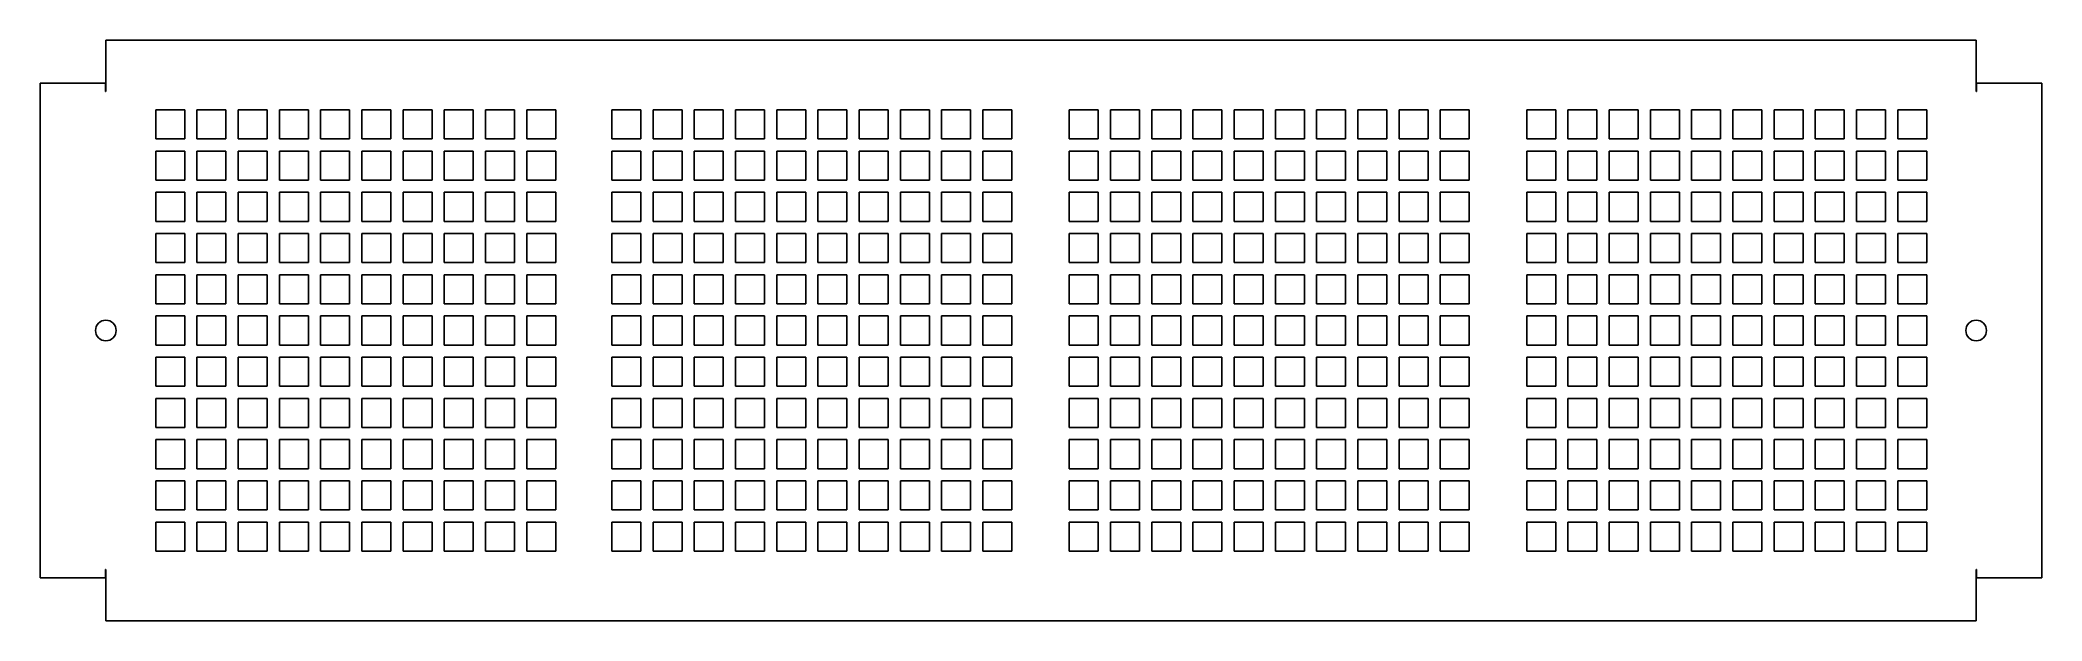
# Model space of a CAD drawing. Header units: inches. Extents: x -15.1 to 15.1, y -4.4 to 4.4.
import ezdxf

# ---------------------------------------------------------------- set-up
doc = ezdxf.new("R2010")
doc.units = ezdxf.units.IN
doc.header["$MEASUREMENT"] = 0

msp = doc.modelspace()

# ---------------------------------------------------------------- linework, layer by layer
at = {"color": 7, "linetype": 'Continuous', "lineweight": 25}
for p, q in [((-14.065, 3.594), (-14.065, 4.3695)), ((14.065, 4.3695), (-14.065, 4.3695)), ((14.065, 4.3695), (14.065, 3.594)), ((-14.071, 3.72), (-15.0545, 3.72)), ((-15.0545, -3.72), (-15.0545, 3.72)), ((-14.071, 3.72), (-14.071, 3.594)), ((14.071, 3.594), (14.071, 3.72)), ((15.0545, 3.72), (14.071, 3.72)), ((15.0545, 3.72), (15.0545, -3.72)), ((-14.071, 3.594), (-14.065, 3.594)), ((-12.878, 3.3185), (-13.315, 3.3185)), ((-13.315, 3.3185), (-13.315, 2.8815)), ((-12.878, 2.8815), (-12.878, 3.3185)), ((-12.258, 3.3185), (-12.695, 3.3185)), ((-12.695, 3.3185), (-12.695, 2.8815)), ((-12.258, 2.8815), (-12.258, 3.3185)), ((-11.638, 3.3185), (-12.075, 3.3185)), ((-12.075, 3.3185), (-12.075, 2.8815)), ((-11.638, 2.8815), (-11.638, 3.3185)), ((-11.018, 3.3185), (-11.455, 3.3185)), ((-11.455, 3.3185), (-11.455, 2.8815)), ((-11.018, 2.8815), (-11.018, 3.3185)), ((-10.398, 3.3185), (-10.835, 3.3185)), ((-10.835, 3.3185), (-10.835, 2.8815)), ((-10.398, 2.8815), (-10.398, 3.3185)), ((-9.778, 3.3185), (-10.215, 3.3185)), ((-10.215, 3.3185), (-10.215, 2.8815)), ((-9.778, 2.8815), (-9.778, 3.3185)), ((-9.158, 3.3185), (-9.595, 3.3185)), ((-9.595, 3.3185), (-9.595, 2.8815)), ((-9.158, 2.8815), (-9.158, 3.3185)), ((-8.538, 3.3185), (-8.975, 3.3185)), ((-8.975, 3.3185), (-8.975, 2.8815)), ((-8.538, 2.8815), (-8.538, 3.3185)), ((-7.918, 3.3185), (-8.355, 3.3185)), ((-8.355, 3.3185), (-8.355, 2.8815)), ((-7.918, 2.8815), (-7.918, 3.3185)), ((-7.298, 3.3185), (-7.735, 3.3185)), ((-7.735, 3.3185), (-7.735, 2.8815)), ((-7.298, 2.8815), (-7.298, 3.3185)), ((-6.018, 3.3185), (-6.455, 3.3185)), ((-6.455, 3.3185), (-6.455, 2.8815)), ((-6.018, 2.8815), (-6.018, 3.3185)), ((-5.398, 3.3185), (-5.835, 3.3185)), ((-5.835, 3.3185), (-5.835, 2.8815)), ((-5.398, 2.8815), (-5.398, 3.3185)), ((-4.778, 3.3185), (-5.215, 3.3185)), ((-5.215, 3.3185), (-5.215, 2.8815)), ((-4.778, 2.8815), (-4.778, 3.3185)), ((-4.158, 3.3185), (-4.595, 3.3185)), ((-4.595, 3.3185), (-4.595, 2.8815)), ((-4.158, 2.8815), (-4.158, 3.3185)), ((-3.538, 3.3185), (-3.975, 3.3185)), ((-3.975, 3.3185), (-3.975, 2.8815)), ((-3.538, 2.8815), (-3.538, 3.3185)), ((-2.918, 3.3185), (-3.355, 3.3185)), ((-3.355, 3.3185), (-3.355, 2.8815)), ((-2.918, 2.8815), (-2.918, 3.3185)), ((-2.298, 3.3185), (-2.735, 3.3185)), ((-2.735, 3.3185), (-2.735, 2.8815)), ((-2.298, 2.8815), (-2.298, 3.3185)), ((-1.678, 3.3185), (-2.115, 3.3185)), ((-2.115, 3.3185), (-2.115, 2.8815)), ((-1.678, 2.8815), (-1.678, 3.3185)), ((-1.058, 3.3185), (-1.495, 3.3185)), ((-1.495, 3.3185), (-1.495, 2.8815)), ((-1.058, 2.8815), (-1.058, 3.3185)), ((-0.438, 3.3185), (-0.875, 3.3185)), ((-0.875, 3.3185), (-0.875, 2.8815)), ((-0.438, 2.8815), (-0.438, 3.3185)), ((0.862, 3.3185), (0.425, 3.3185)), ((0.425, 3.3185), (0.425, 2.8815)), ((0.862, 2.8815), (0.862, 3.3185)), ((1.482, 3.3185), (1.045, 3.3185)), ((1.045, 3.3185), (1.045, 2.8815)), ((1.482, 2.8815), (1.482, 3.3185)), ((2.102, 3.3185), (1.665, 3.3185)), ((1.665, 3.3185), (1.665, 2.8815)), ((2.102, 2.8815), (2.102, 3.3185)), ((2.722, 3.3185), (2.285, 3.3185)), ((2.285, 3.3185), (2.285, 2.8815)), ((2.722, 2.8815), (2.722, 3.3185)), ((3.342, 3.3185), (2.905, 3.3185)), ((2.905, 3.3185), (2.905, 2.8815)), ((3.342, 2.8815), (3.342, 3.3185)), ((3.962, 3.3185), (3.525, 3.3185)), ((3.525, 3.3185), (3.525, 2.8815)), ((3.962, 2.8815), (3.962, 3.3185)), ((4.582, 3.3185), (4.145, 3.3185)), ((4.145, 3.3185), (4.145, 2.8815)), ((4.582, 2.8815), (4.582, 3.3185)), ((5.202, 3.3185), (4.765, 3.3185)), ((4.765, 3.3185), (4.765, 2.8815)), ((5.202, 2.8815), (5.202, 3.3185)), ((5.822, 3.3185), (5.385, 3.3185)), ((5.385, 3.3185), (5.385, 2.8815)), ((5.822, 2.8815), (5.822, 3.3185)), ((6.442, 3.3185), (6.005, 3.3185)), ((6.005, 3.3185), (6.005, 2.8815)), ((6.442, 2.8815), (6.442, 3.3185)), ((7.742, 3.3185), (7.305, 3.3185)), ((7.305, 3.3185), (7.305, 2.8815)), ((7.742, 2.8815), (7.742, 3.3185)), ((8.362, 3.3185), (7.925, 3.3185)), ((7.925, 3.3185), (7.925, 2.8815)), ((8.362, 2.8815), (8.362, 3.3185)), ((8.982, 3.3185), (8.545, 3.3185)), ((8.545, 3.3185), (8.545, 2.8815)), ((8.982, 2.8815), (8.982, 3.3185)), ((9.602, 3.3185), (9.165, 3.3185)), ((9.165, 3.3185), (9.165, 2.8815)), ((9.602, 2.8815), (9.602, 3.3185)), ((10.222, 3.3185), (9.785, 3.3185)), ((9.785, 3.3185), (9.785, 2.8815)), ((10.222, 2.8815), (10.222, 3.3185)), ((10.842, 3.3185), (10.405, 3.3185)), ((10.405, 3.3185), (10.405, 2.8815)), ((10.842, 2.8815), (10.842, 3.3185)), ((11.462, 3.3185), (11.025, 3.3185)), ((11.025, 3.3185), (11.025, 2.8815)), ((11.462, 2.8815), (11.462, 3.3185)), ((12.082, 3.3185), (11.645, 3.3185)), ((11.645, 3.3185), (11.645, 2.8815)), ((12.082, 2.8815), (12.082, 3.3185)), ((12.702, 3.3185), (12.265, 3.3185)), ((12.265, 3.3185), (12.265, 2.8815)), ((12.702, 2.8815), (12.702, 3.3185)), ((13.322, 3.3185), (12.885, 3.3185)), ((12.885, 3.3185), (12.885, 2.8815)), ((13.322, 2.8815), (13.322, 3.3185)), ((14.065, 3.594), (14.071, 3.594)), ((-13.315, 2.8815), (-12.878, 2.8815)), ((-12.695, 2.8815), (-12.258, 2.8815)), ((-12.075, 2.8815), (-11.638, 2.8815)), ((-11.455, 2.8815), (-11.018, 2.8815)), ((-10.835, 2.8815), (-10.398, 2.8815)), ((-10.215, 2.8815), (-9.778, 2.8815)), ((-9.595, 2.8815), (-9.158, 2.8815)), ((-8.975, 2.8815), (-8.538, 2.8815)), ((-8.355, 2.8815), (-7.918, 2.8815)), ((-7.735, 2.8815), (-7.298, 2.8815)), ((-6.455, 2.8815), (-6.018, 2.8815)), ((-5.835, 2.8815), (-5.398, 2.8815)), ((-5.215, 2.8815), (-4.778, 2.8815)), ((-4.595, 2.8815), (-4.158, 2.8815)), ((-3.975, 2.8815), (-3.538, 2.8815)), ((-3.355, 2.8815), (-2.918, 2.8815)), ((-2.735, 2.8815), (-2.298, 2.8815)), ((-2.115, 2.8815), (-1.678, 2.8815)), ((-1.495, 2.8815), (-1.058, 2.8815)), ((-0.875, 2.8815), (-0.438, 2.8815)), ((0.425, 2.8815), (0.862, 2.8815)), ((1.045, 2.8815), (1.482, 2.8815)), ((1.665, 2.8815), (2.102, 2.8815)), ((2.285, 2.8815), (2.722, 2.8815)), ((2.905, 2.8815), (3.342, 2.8815)), ((3.525, 2.8815), (3.962, 2.8815)), ((4.145, 2.8815), (4.582, 2.8815)), ((4.765, 2.8815), (5.202, 2.8815)), ((5.385, 2.8815), (5.822, 2.8815)), ((6.005, 2.8815), (6.442, 2.8815)), ((7.305, 2.8815), (7.742, 2.8815)), ((7.925, 2.8815), (8.362, 2.8815)), ((8.545, 2.8815), (8.982, 2.8815)), ((9.165, 2.8815), (9.602, 2.8815)), ((9.785, 2.8815), (10.222, 2.8815)), ((10.405, 2.8815), (10.842, 2.8815)), ((11.025, 2.8815), (11.462, 2.8815)), ((11.645, 2.8815), (12.082, 2.8815)), ((12.265, 2.8815), (12.702, 2.8815)), ((12.885, 2.8815), (13.322, 2.8815)), ((-12.878, 2.6985), (-13.315, 2.6985)), ((-13.315, 2.6985), (-13.315, 2.2615)), ((-12.878, 2.2615), (-12.878, 2.6985)), ((-12.258, 2.6985), (-12.695, 2.6985)), ((-12.695, 2.6985), (-12.695, 2.2615)), ((-12.258, 2.2615), (-12.258, 2.6985)), ((-11.638, 2.6985), (-12.075, 2.6985)), ((-12.075, 2.6985), (-12.075, 2.2615)), ((-11.638, 2.2615), (-11.638, 2.6985)), ((-11.018, 2.6985), (-11.455, 2.6985)), ((-11.455, 2.6985), (-11.455, 2.2615)), ((-11.018, 2.2615), (-11.018, 2.6985)), ((-10.398, 2.6985), (-10.835, 2.6985)), ((-10.835, 2.6985), (-10.835, 2.2615)), ((-10.398, 2.2615), (-10.398, 2.6985)), ((-9.778, 2.6985), (-10.215, 2.6985)), ((-10.215, 2.6985), (-10.215, 2.2615)), ((-9.778, 2.2615), (-9.778, 2.6985)), ((-9.158, 2.6985), (-9.595, 2.6985)), ((-9.595, 2.6985), (-9.595, 2.2615)), ((-9.158, 2.2615), (-9.158, 2.6985)), ((-8.538, 2.6985), (-8.975, 2.6985)), ((-8.975, 2.6985), (-8.975, 2.2615)), ((-8.538, 2.2615), (-8.538, 2.6985)), ((-7.918, 2.6985), (-8.355, 2.6985)), ((-8.355, 2.6985), (-8.355, 2.2615)), ((-7.918, 2.2615), (-7.918, 2.6985)), ((-7.298, 2.6985), (-7.735, 2.6985)), ((-7.735, 2.6985), (-7.735, 2.2615)), ((-7.298, 2.2615), (-7.298, 2.6985)), ((-6.018, 2.6985), (-6.455, 2.6985)), ((-6.455, 2.6985), (-6.455, 2.2615)), ((-6.018, 2.2615), (-6.018, 2.6985)), ((-5.398, 2.6985), (-5.835, 2.6985)), ((-5.835, 2.6985), (-5.835, 2.2615)), ((-5.398, 2.2615), (-5.398, 2.6985)), ((-4.778, 2.6985), (-5.215, 2.6985)), ((-5.215, 2.6985), (-5.215, 2.2615)), ((-4.778, 2.2615), (-4.778, 2.6985)), ((-4.158, 2.6985), (-4.595, 2.6985)), ((-4.595, 2.6985), (-4.595, 2.2615)), ((-4.158, 2.2615), (-4.158, 2.6985)), ((-3.538, 2.6985), (-3.975, 2.6985)), ((-3.975, 2.6985), (-3.975, 2.2615)), ((-3.538, 2.2615), (-3.538, 2.6985)), ((-2.918, 2.6985), (-3.355, 2.6985)), ((-3.355, 2.6985), (-3.355, 2.2615)), ((-2.918, 2.2615), (-2.918, 2.6985)), ((-2.298, 2.6985), (-2.735, 2.6985)), ((-2.735, 2.6985), (-2.735, 2.2615)), ((-2.298, 2.2615), (-2.298, 2.6985)), ((-1.678, 2.6985), (-2.115, 2.6985)), ((-2.115, 2.6985), (-2.115, 2.2615)), ((-1.678, 2.2615), (-1.678, 2.6985)), ((-1.058, 2.6985), (-1.495, 2.6985)), ((-1.495, 2.6985), (-1.495, 2.2615)), ((-1.058, 2.2615), (-1.058, 2.6985)), ((-0.438, 2.6985), (-0.875, 2.6985)), ((-0.875, 2.6985), (-0.875, 2.2615)), ((-0.438, 2.2615), (-0.438, 2.6985)), ((0.862, 2.6985), (0.425, 2.6985)), ((0.425, 2.6985), (0.425, 2.2615)), ((0.862, 2.2615), (0.862, 2.6985)), ((1.482, 2.6985), (1.045, 2.6985)), ((1.045, 2.6985), (1.045, 2.2615)), ((1.482, 2.2615), (1.482, 2.6985)), ((2.102, 2.6985), (1.665, 2.6985)), ((1.665, 2.6985), (1.665, 2.2615)), ((2.102, 2.2615), (2.102, 2.6985)), ((2.722, 2.6985), (2.285, 2.6985)), ((2.285, 2.6985), (2.285, 2.2615)), ((2.722, 2.2615), (2.722, 2.6985)), ((3.342, 2.6985), (2.905, 2.6985)), ((2.905, 2.6985), (2.905, 2.2615)), ((3.342, 2.2615), (3.342, 2.6985)), ((3.962, 2.6985), (3.525, 2.6985)), ((3.525, 2.6985), (3.525, 2.2615)), ((3.962, 2.2615), (3.962, 2.6985)), ((4.582, 2.6985), (4.145, 2.6985)), ((4.145, 2.6985), (4.145, 2.2615)), ((4.582, 2.2615), (4.582, 2.6985)), ((5.202, 2.6985), (4.765, 2.6985)), ((4.765, 2.6985), (4.765, 2.2615)), ((5.202, 2.2615), (5.202, 2.6985)), ((5.822, 2.6985), (5.385, 2.6985)), ((5.385, 2.6985), (5.385, 2.2615)), ((5.822, 2.2615), (5.822, 2.6985)), ((6.442, 2.6985), (6.005, 2.6985)), ((6.005, 2.6985), (6.005, 2.2615)), ((6.442, 2.2615), (6.442, 2.6985)), ((7.742, 2.6985), (7.305, 2.6985)), ((7.305, 2.6985), (7.305, 2.2615)), ((7.742, 2.2615), (7.742, 2.6985)), ((8.362, 2.6985), (7.925, 2.6985)), ((7.925, 2.6985), (7.925, 2.2615)), ((8.362, 2.2615), (8.362, 2.6985)), ((8.982, 2.6985), (8.545, 2.6985)), ((8.545, 2.6985), (8.545, 2.2615)), ((8.982, 2.2615), (8.982, 2.6985)), ((9.602, 2.6985), (9.165, 2.6985)), ((9.165, 2.6985), (9.165, 2.2615)), ((9.602, 2.2615), (9.602, 2.6985)), ((10.222, 2.6985), (9.785, 2.6985)), ((9.785, 2.6985), (9.785, 2.2615)), ((10.222, 2.2615), (10.222, 2.6985)), ((10.842, 2.6985), (10.405, 2.6985)), ((10.405, 2.6985), (10.405, 2.2615)), ((10.842, 2.2615), (10.842, 2.6985)), ((11.462, 2.6985), (11.025, 2.6985)), ((11.025, 2.6985), (11.025, 2.2615)), ((11.462, 2.2615), (11.462, 2.6985)), ((12.082, 2.6985), (11.645, 2.6985)), ((11.645, 2.6985), (11.645, 2.2615)), ((12.082, 2.2615), (12.082, 2.6985)), ((12.702, 2.6985), (12.265, 2.6985)), ((12.265, 2.6985), (12.265, 2.2615)), ((12.702, 2.2615), (12.702, 2.6985)), ((13.322, 2.6985), (12.885, 2.6985)), ((12.885, 2.6985), (12.885, 2.2615)), ((13.322, 2.2615), (13.322, 2.6985)), ((-13.315, 2.2615), (-12.878, 2.2615)), ((-12.695, 2.2615), (-12.258, 2.2615)), ((-12.075, 2.2615), (-11.638, 2.2615)), ((-11.455, 2.2615), (-11.018, 2.2615)), ((-10.835, 2.2615), (-10.398, 2.2615)), ((-10.215, 2.2615), (-9.778, 2.2615)), ((-9.595, 2.2615), (-9.158, 2.2615)), ((-8.975, 2.2615), (-8.538, 2.2615)), ((-8.355, 2.2615), (-7.918, 2.2615)), ((-7.735, 2.2615), (-7.298, 2.2615)), ((-6.455, 2.2615), (-6.018, 2.2615)), ((-5.835, 2.2615), (-5.398, 2.2615)), ((-5.215, 2.2615), (-4.778, 2.2615)), ((-4.595, 2.2615), (-4.158, 2.2615)), ((-3.975, 2.2615), (-3.538, 2.2615)), ((-3.355, 2.2615), (-2.918, 2.2615)), ((-2.735, 2.2615), (-2.298, 2.2615)), ((-2.115, 2.2615), (-1.678, 2.2615)), ((-1.495, 2.2615), (-1.058, 2.2615)), ((-0.875, 2.2615), (-0.438, 2.2615)), ((0.425, 2.2615), (0.862, 2.2615)), ((1.045, 2.2615), (1.482, 2.2615)), ((1.665, 2.2615), (2.102, 2.2615)), ((2.285, 2.2615), (2.722, 2.2615)), ((2.905, 2.2615), (3.342, 2.2615)), ((3.525, 2.2615), (3.962, 2.2615)), ((4.145, 2.2615), (4.582, 2.2615)), ((4.765, 2.2615), (5.202, 2.2615)), ((5.385, 2.2615), (5.822, 2.2615)), ((6.005, 2.2615), (6.442, 2.2615)), ((7.305, 2.2615), (7.742, 2.2615)), ((7.925, 2.2615), (8.362, 2.2615)), ((8.545, 2.2615), (8.982, 2.2615)), ((9.165, 2.2615), (9.602, 2.2615)), ((9.785, 2.2615), (10.222, 2.2615)), ((10.405, 2.2615), (10.842, 2.2615)), ((11.025, 2.2615), (11.462, 2.2615)), ((11.645, 2.2615), (12.082, 2.2615)), ((12.265, 2.2615), (12.702, 2.2615)), ((12.885, 2.2615), (13.322, 2.2615)), ((-12.878, 2.0785), (-13.315, 2.0785)), ((-13.315, 2.0785), (-13.315, 1.6415)), ((-12.878, 1.6415), (-12.878, 2.0785)), ((-12.258, 2.0785), (-12.695, 2.0785)), ((-12.695, 2.0785), (-12.695, 1.6415)), ((-12.258, 1.6415), (-12.258, 2.0785)), ((-11.638, 2.0785), (-12.075, 2.0785)), ((-12.075, 2.0785), (-12.075, 1.6415)), ((-11.638, 1.6415), (-11.638, 2.0785)), ((-11.018, 2.0785), (-11.455, 2.0785)), ((-11.455, 2.0785), (-11.455, 1.6415)), ((-11.018, 1.6415), (-11.018, 2.0785)), ((-10.398, 2.0785), (-10.835, 2.0785)), ((-10.835, 2.0785), (-10.835, 1.6415)), ((-10.398, 1.6415), (-10.398, 2.0785)), ((-9.778, 2.0785), (-10.215, 2.0785)), ((-10.215, 2.0785), (-10.215, 1.6415)), ((-9.778, 1.6415), (-9.778, 2.0785)), ((-9.158, 2.0785), (-9.595, 2.0785)), ((-9.595, 2.0785), (-9.595, 1.6415)), ((-9.158, 1.6415), (-9.158, 2.0785)), ((-8.538, 2.0785), (-8.975, 2.0785)), ((-8.975, 2.0785), (-8.975, 1.6415)), ((-8.538, 1.6415), (-8.538, 2.0785)), ((-7.918, 2.0785), (-8.355, 2.0785)), ((-8.355, 2.0785), (-8.355, 1.6415)), ((-7.918, 1.6415), (-7.918, 2.0785)), ((-7.298, 2.0785), (-7.735, 2.0785)), ((-7.735, 2.0785), (-7.735, 1.6415)), ((-7.298, 1.6415), (-7.298, 2.0785)), ((-6.018, 2.0785), (-6.455, 2.0785)), ((-6.455, 2.0785), (-6.455, 1.6415)), ((-6.018, 1.6415), (-6.018, 2.0785)), ((-5.398, 2.0785), (-5.835, 2.0785)), ((-5.835, 2.0785), (-5.835, 1.6415)), ((-5.398, 1.6415), (-5.398, 2.0785)), ((-4.778, 2.0785), (-5.215, 2.0785)), ((-5.215, 2.0785), (-5.215, 1.6415)), ((-4.778, 1.6415), (-4.778, 2.0785)), ((-4.158, 2.0785), (-4.595, 2.0785)), ((-4.595, 2.0785), (-4.595, 1.6415)), ((-4.158, 1.6415), (-4.158, 2.0785)), ((-3.538, 2.0785), (-3.975, 2.0785)), ((-3.975, 2.0785), (-3.975, 1.6415)), ((-3.538, 1.6415), (-3.538, 2.0785)), ((-2.918, 2.0785), (-3.355, 2.0785)), ((-3.355, 2.0785), (-3.355, 1.6415)), ((-2.918, 1.6415), (-2.918, 2.0785)), ((-2.298, 2.0785), (-2.735, 2.0785)), ((-2.735, 2.0785), (-2.735, 1.6415)), ((-2.298, 1.6415), (-2.298, 2.0785)), ((-1.678, 2.0785), (-2.115, 2.0785)), ((-2.115, 2.0785), (-2.115, 1.6415)), ((-1.678, 1.6415), (-1.678, 2.0785)), ((-1.058, 2.0785), (-1.495, 2.0785)), ((-1.495, 2.0785), (-1.495, 1.6415)), ((-1.058, 1.6415), (-1.058, 2.0785)), ((-0.438, 2.0785), (-0.875, 2.0785)), ((-0.875, 2.0785), (-0.875, 1.6415)), ((-0.438, 1.6415), (-0.438, 2.0785)), ((0.862, 2.0785), (0.425, 2.0785)), ((0.425, 2.0785), (0.425, 1.6415)), ((0.862, 1.6415), (0.862, 2.0785)), ((1.482, 2.0785), (1.045, 2.0785)), ((1.045, 2.0785), (1.045, 1.6415)), ((1.482, 1.6415), (1.482, 2.0785)), ((2.102, 2.0785), (1.665, 2.0785)), ((1.665, 2.0785), (1.665, 1.6415)), ((2.102, 1.6415), (2.102, 2.0785)), ((2.722, 2.0785), (2.285, 2.0785)), ((2.285, 2.0785), (2.285, 1.6415)), ((2.722, 1.6415), (2.722, 2.0785)), ((3.342, 2.0785), (2.905, 2.0785)), ((2.905, 2.0785), (2.905, 1.6415)), ((3.342, 1.6415), (3.342, 2.0785)), ((3.962, 2.0785), (3.525, 2.0785)), ((3.525, 2.0785), (3.525, 1.6415)), ((3.962, 1.6415), (3.962, 2.0785)), ((4.582, 2.0785), (4.145, 2.0785)), ((4.145, 2.0785), (4.145, 1.6415)), ((4.582, 1.6415), (4.582, 2.0785)), ((5.202, 2.0785), (4.765, 2.0785)), ((4.765, 2.0785), (4.765, 1.6415)), ((5.202, 1.6415), (5.202, 2.0785)), ((5.822, 2.0785), (5.385, 2.0785)), ((5.385, 2.0785), (5.385, 1.6415)), ((5.822, 1.6415), (5.822, 2.0785)), ((6.442, 2.0785), (6.005, 2.0785)), ((6.005, 2.0785), (6.005, 1.6415)), ((6.442, 1.6415), (6.442, 2.0785)), ((7.742, 2.0785), (7.305, 2.0785)), ((7.305, 2.0785), (7.305, 1.6415)), ((7.742, 1.6415), (7.742, 2.0785)), ((8.362, 2.0785), (7.925, 2.0785)), ((7.925, 2.0785), (7.925, 1.6415)), ((8.362, 1.6415), (8.362, 2.0785)), ((8.982, 2.0785), (8.545, 2.0785)), ((8.545, 2.0785), (8.545, 1.6415)), ((8.982, 1.6415), (8.982, 2.0785)), ((9.602, 2.0785), (9.165, 2.0785)), ((9.165, 2.0785), (9.165, 1.6415)), ((9.602, 1.6415), (9.602, 2.0785)), ((10.222, 2.0785), (9.785, 2.0785)), ((9.785, 2.0785), (9.785, 1.6415)), ((10.222, 1.6415), (10.222, 2.0785)), ((10.842, 2.0785), (10.405, 2.0785)), ((10.405, 2.0785), (10.405, 1.6415)), ((10.842, 1.6415), (10.842, 2.0785)), ((11.462, 2.0785), (11.025, 2.0785)), ((11.025, 2.0785), (11.025, 1.6415)), ((11.462, 1.6415), (11.462, 2.0785)), ((12.082, 2.0785), (11.645, 2.0785)), ((11.645, 2.0785), (11.645, 1.6415)), ((12.082, 1.6415), (12.082, 2.0785)), ((12.702, 2.0785), (12.265, 2.0785)), ((12.265, 2.0785), (12.265, 1.6415)), ((12.702, 1.6415), (12.702, 2.0785)), ((13.322, 2.0785), (12.885, 2.0785)), ((12.885, 2.0785), (12.885, 1.6415)), ((13.322, 1.6415), (13.322, 2.0785)), ((-13.315, 1.6415), (-12.878, 1.6415)), ((-12.695, 1.6415), (-12.258, 1.6415)), ((-12.075, 1.6415), (-11.638, 1.6415)), ((-11.455, 1.6415), (-11.018, 1.6415)), ((-10.835, 1.6415), (-10.398, 1.6415)), ((-10.215, 1.6415), (-9.778, 1.6415)), ((-9.595, 1.6415), (-9.158, 1.6415)), ((-8.975, 1.6415), (-8.538, 1.6415)), ((-8.355, 1.6415), (-7.918, 1.6415)), ((-7.735, 1.6415), (-7.298, 1.6415)), ((-6.455, 1.6415), (-6.018, 1.6415)), ((-5.835, 1.6415), (-5.398, 1.6415)), ((-5.215, 1.6415), (-4.778, 1.6415)), ((-4.595, 1.6415), (-4.158, 1.6415)), ((-3.975, 1.6415), (-3.538, 1.6415)), ((-3.355, 1.6415), (-2.918, 1.6415)), ((-2.735, 1.6415), (-2.298, 1.6415)), ((-2.115, 1.6415), (-1.678, 1.6415)), ((-1.495, 1.6415), (-1.058, 1.6415)), ((-0.875, 1.6415), (-0.438, 1.6415)), ((0.425, 1.6415), (0.862, 1.6415)), ((1.045, 1.6415), (1.482, 1.6415)), ((1.665, 1.6415), (2.102, 1.6415)), ((2.285, 1.6415), (2.722, 1.6415)), ((2.905, 1.6415), (3.342, 1.6415)), ((3.525, 1.6415), (3.962, 1.6415)), ((4.145, 1.6415), (4.582, 1.6415)), ((4.765, 1.6415), (5.202, 1.6415)), ((5.385, 1.6415), (5.822, 1.6415)), ((6.005, 1.6415), (6.442, 1.6415)), ((7.305, 1.6415), (7.742, 1.6415)), ((7.925, 1.6415), (8.362, 1.6415)), ((8.545, 1.6415), (8.982, 1.6415)), ((9.165, 1.6415), (9.602, 1.6415)), ((9.785, 1.6415), (10.222, 1.6415)), ((10.405, 1.6415), (10.842, 1.6415)), ((11.025, 1.6415), (11.462, 1.6415)), ((11.645, 1.6415), (12.082, 1.6415)), ((12.265, 1.6415), (12.702, 1.6415)), ((12.885, 1.6415), (13.322, 1.6415)), ((-12.878, 1.4585), (-13.315, 1.4585)), ((-13.315, 1.4585), (-13.315, 1.0215)), ((-12.878, 1.0215), (-12.878, 1.4585)), ((-12.258, 1.4585), (-12.695, 1.4585)), ((-12.695, 1.4585), (-12.695, 1.0215)), ((-12.258, 1.0215), (-12.258, 1.4585)), ((-11.638, 1.4585), (-12.075, 1.4585)), ((-12.075, 1.4585), (-12.075, 1.0215)), ((-11.638, 1.0215), (-11.638, 1.4585)), ((-11.018, 1.4585), (-11.455, 1.4585)), ((-11.455, 1.4585), (-11.455, 1.0215)), ((-11.018, 1.0215), (-11.018, 1.4585)), ((-10.398, 1.4585), (-10.835, 1.4585)), ((-10.835, 1.4585), (-10.835, 1.0215)), ((-10.398, 1.0215), (-10.398, 1.4585)), ((-9.778, 1.4585), (-10.215, 1.4585)), ((-10.215, 1.4585), (-10.215, 1.0215)), ((-9.778, 1.0215), (-9.778, 1.4585)), ((-9.158, 1.4585), (-9.595, 1.4585)), ((-9.595, 1.4585), (-9.595, 1.0215)), ((-9.158, 1.0215), (-9.158, 1.4585)), ((-8.538, 1.4585), (-8.975, 1.4585)), ((-8.975, 1.4585), (-8.975, 1.0215)), ((-8.538, 1.0215), (-8.538, 1.4585)), ((-7.918, 1.4585), (-8.355, 1.4585)), ((-8.355, 1.4585), (-8.355, 1.0215)), ((-7.918, 1.0215), (-7.918, 1.4585)), ((-7.298, 1.4585), (-7.735, 1.4585)), ((-7.735, 1.4585), (-7.735, 1.0215)), ((-7.298, 1.0215), (-7.298, 1.4585)), ((-6.018, 1.4585), (-6.455, 1.4585)), ((-6.455, 1.4585), (-6.455, 1.0215)), ((-6.018, 1.0215), (-6.018, 1.4585)), ((-5.398, 1.4585), (-5.835, 1.4585)), ((-5.835, 1.4585), (-5.835, 1.0215)), ((-5.398, 1.0215), (-5.398, 1.4585)), ((-4.778, 1.4585), (-5.215, 1.4585)), ((-5.215, 1.4585), (-5.215, 1.0215)), ((-4.778, 1.0215), (-4.778, 1.4585)), ((-4.158, 1.4585), (-4.595, 1.4585)), ((-4.595, 1.4585), (-4.595, 1.0215)), ((-4.158, 1.0215), (-4.158, 1.4585)), ((-3.538, 1.4585), (-3.975, 1.4585)), ((-3.975, 1.4585), (-3.975, 1.0215)), ((-3.538, 1.0215), (-3.538, 1.4585)), ((-2.918, 1.4585), (-3.355, 1.4585)), ((-3.355, 1.4585), (-3.355, 1.0215)), ((-2.918, 1.0215), (-2.918, 1.4585)), ((-2.298, 1.4585), (-2.735, 1.4585)), ((-2.735, 1.4585), (-2.735, 1.0215)), ((-2.298, 1.0215), (-2.298, 1.4585)), ((-1.678, 1.4585), (-2.115, 1.4585)), ((-2.115, 1.4585), (-2.115, 1.0215)), ((-1.678, 1.0215), (-1.678, 1.4585)), ((-1.058, 1.4585), (-1.495, 1.4585)), ((-1.495, 1.4585), (-1.495, 1.0215)), ((-1.058, 1.0215), (-1.058, 1.4585)), ((-0.438, 1.4585), (-0.875, 1.4585)), ((-0.875, 1.4585), (-0.875, 1.0215)), ((-0.438, 1.0215), (-0.438, 1.4585)), ((0.862, 1.4585), (0.425, 1.4585)), ((0.425, 1.4585), (0.425, 1.0215)), ((0.862, 1.0215), (0.862, 1.4585)), ((1.482, 1.4585), (1.045, 1.4585)), ((1.045, 1.4585), (1.045, 1.0215)), ((1.482, 1.0215), (1.482, 1.4585)), ((2.102, 1.4585), (1.665, 1.4585)), ((1.665, 1.4585), (1.665, 1.0215)), ((2.102, 1.0215), (2.102, 1.4585)), ((2.722, 1.4585), (2.285, 1.4585)), ((2.285, 1.4585), (2.285, 1.0215)), ((2.722, 1.0215), (2.722, 1.4585)), ((3.342, 1.4585), (2.905, 1.4585)), ((2.905, 1.4585), (2.905, 1.0215)), ((3.342, 1.0215), (3.342, 1.4585)), ((3.962, 1.4585), (3.525, 1.4585)), ((3.525, 1.4585), (3.525, 1.0215)), ((3.962, 1.0215), (3.962, 1.4585)), ((4.582, 1.4585), (4.145, 1.4585)), ((4.145, 1.4585), (4.145, 1.0215)), ((4.582, 1.0215), (4.582, 1.4585)), ((5.202, 1.4585), (4.765, 1.4585)), ((4.765, 1.4585), (4.765, 1.0215)), ((5.202, 1.0215), (5.202, 1.4585)), ((5.822, 1.4585), (5.385, 1.4585)), ((5.385, 1.4585), (5.385, 1.0215)), ((5.822, 1.0215), (5.822, 1.4585)), ((6.442, 1.4585), (6.005, 1.4585)), ((6.005, 1.4585), (6.005, 1.0215)), ((6.442, 1.0215), (6.442, 1.4585)), ((7.742, 1.4585), (7.305, 1.4585)), ((7.305, 1.4585), (7.305, 1.0215)), ((7.742, 1.0215), (7.742, 1.4585)), ((8.362, 1.4585), (7.925, 1.4585)), ((7.925, 1.4585), (7.925, 1.0215)), ((8.362, 1.0215), (8.362, 1.4585)), ((8.982, 1.4585), (8.545, 1.4585)), ((8.545, 1.4585), (8.545, 1.0215)), ((8.982, 1.0215), (8.982, 1.4585)), ((9.602, 1.4585), (9.165, 1.4585)), ((9.165, 1.4585), (9.165, 1.0215)), ((9.602, 1.0215), (9.602, 1.4585)), ((10.222, 1.4585), (9.785, 1.4585)), ((9.785, 1.4585), (9.785, 1.0215)), ((10.222, 1.0215), (10.222, 1.4585)), ((10.842, 1.4585), (10.405, 1.4585)), ((10.405, 1.4585), (10.405, 1.0215)), ((10.842, 1.0215), (10.842, 1.4585)), ((11.462, 1.4585), (11.025, 1.4585)), ((11.025, 1.4585), (11.025, 1.0215)), ((11.462, 1.0215), (11.462, 1.4585)), ((12.082, 1.4585), (11.645, 1.4585)), ((11.645, 1.4585), (11.645, 1.0215)), ((12.082, 1.0215), (12.082, 1.4585)), ((12.702, 1.4585), (12.265, 1.4585)), ((12.265, 1.4585), (12.265, 1.0215)), ((12.702, 1.0215), (12.702, 1.4585)), ((13.322, 1.4585), (12.885, 1.4585)), ((12.885, 1.4585), (12.885, 1.0215)), ((13.322, 1.0215), (13.322, 1.4585)), ((-13.315, 1.0215), (-12.878, 1.0215)), ((-12.695, 1.0215), (-12.258, 1.0215)), ((-12.075, 1.0215), (-11.638, 1.0215)), ((-11.455, 1.0215), (-11.018, 1.0215)), ((-10.835, 1.0215), (-10.398, 1.0215)), ((-10.215, 1.0215), (-9.778, 1.0215)), ((-9.595, 1.0215), (-9.158, 1.0215)), ((-8.975, 1.0215), (-8.538, 1.0215)), ((-8.355, 1.0215), (-7.918, 1.0215)), ((-7.735, 1.0215), (-7.298, 1.0215)), ((-6.455, 1.0215), (-6.018, 1.0215)), ((-5.835, 1.0215), (-5.398, 1.0215)), ((-5.215, 1.0215), (-4.778, 1.0215)), ((-4.595, 1.0215), (-4.158, 1.0215)), ((-3.975, 1.0215), (-3.538, 1.0215)), ((-3.355, 1.0215), (-2.918, 1.0215)), ((-2.735, 1.0215), (-2.298, 1.0215)), ((-2.115, 1.0215), (-1.678, 1.0215)), ((-1.495, 1.0215), (-1.058, 1.0215)), ((-0.875, 1.0215), (-0.438, 1.0215)), ((0.425, 1.0215), (0.862, 1.0215)), ((1.045, 1.0215), (1.482, 1.0215)), ((1.665, 1.0215), (2.102, 1.0215)), ((2.285, 1.0215), (2.722, 1.0215)), ((2.905, 1.0215), (3.342, 1.0215)), ((3.525, 1.0215), (3.962, 1.0215)), ((4.145, 1.0215), (4.582, 1.0215)), ((4.765, 1.0215), (5.202, 1.0215)), ((5.385, 1.0215), (5.822, 1.0215)), ((6.005, 1.0215), (6.442, 1.0215)), ((7.305, 1.0215), (7.742, 1.0215)), ((7.925, 1.0215), (8.362, 1.0215)), ((8.545, 1.0215), (8.982, 1.0215)), ((9.165, 1.0215), (9.602, 1.0215)), ((9.785, 1.0215), (10.222, 1.0215)), ((10.405, 1.0215), (10.842, 1.0215)), ((11.025, 1.0215), (11.462, 1.0215)), ((11.645, 1.0215), (12.082, 1.0215)), ((12.265, 1.0215), (12.702, 1.0215)), ((12.885, 1.0215), (13.322, 1.0215)), ((-12.878, 0.8385), (-13.315, 0.8385)), ((-13.315, 0.8385), (-13.315, 0.4015)), ((-12.878, 0.4015), (-12.878, 0.8385)), ((-12.258, 0.8385), (-12.695, 0.8385)), ((-12.695, 0.8385), (-12.695, 0.4015)), ((-12.258, 0.4015), (-12.258, 0.8385)), ((-11.638, 0.8385), (-12.075, 0.8385)), ((-12.075, 0.8385), (-12.075, 0.4015)), ((-11.638, 0.4015), (-11.638, 0.8385)), ((-11.018, 0.8385), (-11.455, 0.8385)), ((-11.455, 0.8385), (-11.455, 0.4015)), ((-11.018, 0.4015), (-11.018, 0.8385)), ((-10.398, 0.8385), (-10.835, 0.8385)), ((-10.835, 0.8385), (-10.835, 0.4015)), ((-10.398, 0.4015), (-10.398, 0.8385)), ((-9.778, 0.8385), (-10.215, 0.8385)), ((-10.215, 0.8385), (-10.215, 0.4015)), ((-9.778, 0.4015), (-9.778, 0.8385)), ((-9.158, 0.8385), (-9.595, 0.8385)), ((-9.595, 0.8385), (-9.595, 0.4015)), ((-9.158, 0.4015), (-9.158, 0.8385)), ((-8.538, 0.8385), (-8.975, 0.8385)), ((-8.975, 0.8385), (-8.975, 0.4015)), ((-8.538, 0.4015), (-8.538, 0.8385)), ((-7.918, 0.8385), (-8.355, 0.8385)), ((-8.355, 0.8385), (-8.355, 0.4015)), ((-7.918, 0.4015), (-7.918, 0.8385)), ((-7.298, 0.8385), (-7.735, 0.8385)), ((-7.735, 0.8385), (-7.735, 0.4015)), ((-7.298, 0.4015), (-7.298, 0.8385)), ((-6.018, 0.8385), (-6.455, 0.8385)), ((-6.455, 0.8385), (-6.455, 0.4015)), ((-6.018, 0.4015), (-6.018, 0.8385)), ((-5.398, 0.8385), (-5.835, 0.8385)), ((-5.835, 0.8385), (-5.835, 0.4015)), ((-5.398, 0.4015), (-5.398, 0.8385)), ((-4.778, 0.8385), (-5.215, 0.8385)), ((-5.215, 0.8385), (-5.215, 0.4015)), ((-4.778, 0.4015), (-4.778, 0.8385)), ((-4.158, 0.8385), (-4.595, 0.8385)), ((-4.595, 0.8385), (-4.595, 0.4015)), ((-4.158, 0.4015), (-4.158, 0.8385)), ((-3.538, 0.8385), (-3.975, 0.8385)), ((-3.975, 0.8385), (-3.975, 0.4015)), ((-3.538, 0.4015), (-3.538, 0.8385)), ((-2.918, 0.8385), (-3.355, 0.8385)), ((-3.355, 0.8385), (-3.355, 0.4015)), ((-2.918, 0.4015), (-2.918, 0.8385)), ((-2.298, 0.8385), (-2.735, 0.8385)), ((-2.735, 0.8385), (-2.735, 0.4015)), ((-2.298, 0.4015), (-2.298, 0.8385)), ((-1.678, 0.8385), (-2.115, 0.8385)), ((-2.115, 0.8385), (-2.115, 0.4015)), ((-1.678, 0.4015), (-1.678, 0.8385)), ((-1.058, 0.8385), (-1.495, 0.8385)), ((-1.495, 0.8385), (-1.495, 0.4015)), ((-1.058, 0.4015), (-1.058, 0.8385)), ((-0.438, 0.8385), (-0.875, 0.8385)), ((-0.875, 0.8385), (-0.875, 0.4015)), ((-0.438, 0.4015), (-0.438, 0.8385)), ((0.862, 0.8385), (0.425, 0.8385)), ((0.425, 0.8385), (0.425, 0.4015)), ((0.862, 0.4015), (0.862, 0.8385)), ((1.482, 0.8385), (1.045, 0.8385)), ((1.045, 0.8385), (1.045, 0.4015)), ((1.482, 0.4015), (1.482, 0.8385)), ((2.102, 0.8385), (1.665, 0.8385)), ((1.665, 0.8385), (1.665, 0.4015)), ((2.102, 0.4015), (2.102, 0.8385)), ((2.722, 0.8385), (2.285, 0.8385)), ((2.285, 0.8385), (2.285, 0.4015)), ((2.722, 0.4015), (2.722, 0.8385)), ((3.342, 0.8385), (2.905, 0.8385)), ((2.905, 0.8385), (2.905, 0.4015)), ((3.342, 0.4015), (3.342, 0.8385)), ((3.962, 0.8385), (3.525, 0.8385)), ((3.525, 0.8385), (3.525, 0.4015)), ((3.962, 0.4015), (3.962, 0.8385)), ((4.582, 0.8385), (4.145, 0.8385)), ((4.145, 0.8385), (4.145, 0.4015)), ((4.582, 0.4015), (4.582, 0.8385)), ((5.202, 0.8385), (4.765, 0.8385)), ((4.765, 0.8385), (4.765, 0.4015)), ((5.202, 0.4015), (5.202, 0.8385)), ((5.822, 0.8385), (5.385, 0.8385)), ((5.385, 0.8385), (5.385, 0.4015)), ((5.822, 0.4015), (5.822, 0.8385)), ((6.442, 0.8385), (6.005, 0.8385)), ((6.005, 0.8385), (6.005, 0.4015)), ((6.442, 0.4015), (6.442, 0.8385)), ((7.742, 0.8385), (7.305, 0.8385)), ((7.305, 0.8385), (7.305, 0.4015)), ((7.742, 0.4015), (7.742, 0.8385)), ((8.362, 0.8385), (7.925, 0.8385)), ((7.925, 0.8385), (7.925, 0.4015)), ((8.362, 0.4015), (8.362, 0.8385)), ((8.982, 0.8385), (8.545, 0.8385)), ((8.545, 0.8385), (8.545, 0.4015)), ((8.982, 0.4015), (8.982, 0.8385)), ((9.602, 0.8385), (9.165, 0.8385)), ((9.165, 0.8385), (9.165, 0.4015)), ((9.602, 0.4015), (9.602, 0.8385)), ((10.222, 0.8385), (9.785, 0.8385)), ((9.785, 0.8385), (9.785, 0.4015)), ((10.222, 0.4015), (10.222, 0.8385)), ((10.842, 0.8385), (10.405, 0.8385)), ((10.405, 0.8385), (10.405, 0.4015)), ((10.842, 0.4015), (10.842, 0.8385)), ((11.462, 0.8385), (11.025, 0.8385)), ((11.025, 0.8385), (11.025, 0.4015)), ((11.462, 0.4015), (11.462, 0.8385)), ((12.082, 0.8385), (11.645, 0.8385)), ((11.645, 0.8385), (11.645, 0.4015)), ((12.082, 0.4015), (12.082, 0.8385)), ((12.702, 0.8385), (12.265, 0.8385)), ((12.265, 0.8385), (12.265, 0.4015)), ((12.702, 0.4015), (12.702, 0.8385)), ((13.322, 0.8385), (12.885, 0.8385)), ((12.885, 0.8385), (12.885, 0.4015)), ((13.322, 0.4015), (13.322, 0.8385)), ((-13.315, 0.4015), (-12.878, 0.4015)), ((-12.695, 0.4015), (-12.258, 0.4015)), ((-12.075, 0.4015), (-11.638, 0.4015)), ((-11.455, 0.4015), (-11.018, 0.4015)), ((-10.835, 0.4015), (-10.398, 0.4015)), ((-10.215, 0.4015), (-9.778, 0.4015)), ((-9.595, 0.4015), (-9.158, 0.4015)), ((-8.975, 0.4015), (-8.538, 0.4015)), ((-8.355, 0.4015), (-7.918, 0.4015)), ((-7.735, 0.4015), (-7.298, 0.4015)), ((-6.455, 0.4015), (-6.018, 0.4015)), ((-5.835, 0.4015), (-5.398, 0.4015)), ((-5.215, 0.4015), (-4.778, 0.4015)), ((-4.595, 0.4015), (-4.158, 0.4015)), ((-3.975, 0.4015), (-3.538, 0.4015)), ((-3.355, 0.4015), (-2.918, 0.4015)), ((-2.735, 0.4015), (-2.298, 0.4015)), ((-2.115, 0.4015), (-1.678, 0.4015)), ((-1.495, 0.4015), (-1.058, 0.4015)), ((-0.875, 0.4015), (-0.438, 0.4015)), ((0.425, 0.4015), (0.862, 0.4015)), ((1.045, 0.4015), (1.482, 0.4015)), ((1.665, 0.4015), (2.102, 0.4015)), ((2.285, 0.4015), (2.722, 0.4015)), ((2.905, 0.4015), (3.342, 0.4015)), ((3.525, 0.4015), (3.962, 0.4015)), ((4.145, 0.4015), (4.582, 0.4015)), ((4.765, 0.4015), (5.202, 0.4015)), ((5.385, 0.4015), (5.822, 0.4015)), ((6.005, 0.4015), (6.442, 0.4015)), ((7.305, 0.4015), (7.742, 0.4015)), ((7.925, 0.4015), (8.362, 0.4015)), ((8.545, 0.4015), (8.982, 0.4015)), ((9.165, 0.4015), (9.602, 0.4015)), ((9.785, 0.4015), (10.222, 0.4015)), ((10.405, 0.4015), (10.842, 0.4015)), ((11.025, 0.4015), (11.462, 0.4015)), ((11.645, 0.4015), (12.082, 0.4015)), ((12.265, 0.4015), (12.702, 0.4015)), ((12.885, 0.4015), (13.322, 0.4015)), ((-12.878, 0.2185), (-13.315, 0.2185)), ((-13.315, 0.2185), (-13.315, -0.2185)), ((-12.878, -0.2185), (-12.878, 0.2185)), ((-12.258, 0.2185), (-12.695, 0.2185)), ((-12.695, 0.2185), (-12.695, -0.2185)), ((-12.258, -0.2185), (-12.258, 0.2185)), ((-11.638, 0.2185), (-12.075, 0.2185)), ((-12.075, 0.2185), (-12.075, -0.2185)), ((-11.638, -0.2185), (-11.638, 0.2185)), ((-11.018, 0.2185), (-11.455, 0.2185)), ((-11.455, 0.2185), (-11.455, -0.2185)), ((-11.018, -0.2185), (-11.018, 0.2185)), ((-10.398, 0.2185), (-10.835, 0.2185)), ((-10.835, 0.2185), (-10.835, -0.2185)), ((-10.398, -0.2185), (-10.398, 0.2185)), ((-9.778, 0.2185), (-10.215, 0.2185)), ((-10.215, 0.2185), (-10.215, -0.2185)), ((-9.778, -0.2185), (-9.778, 0.2185)), ((-9.158, 0.2185), (-9.595, 0.2185)), ((-9.595, 0.2185), (-9.595, -0.2185)), ((-9.158, -0.2185), (-9.158, 0.2185)), ((-8.538, 0.2185), (-8.975, 0.2185)), ((-8.975, 0.2185), (-8.975, -0.2185)), ((-8.538, -0.2185), (-8.538, 0.2185)), ((-7.918, 0.2185), (-8.355, 0.2185)), ((-8.355, 0.2185), (-8.355, -0.2185)), ((-7.918, -0.2185), (-7.918, 0.2185)), ((-7.298, 0.2185), (-7.735, 0.2185)), ((-7.735, 0.2185), (-7.735, -0.2185)), ((-7.298, -0.2185), (-7.298, 0.2185)), ((-6.018, 0.2185), (-6.455, 0.2185)), ((-6.455, 0.2185), (-6.455, -0.2185)), ((-6.018, -0.2185), (-6.018, 0.2185)), ((-5.398, 0.2185), (-5.835, 0.2185)), ((-5.835, 0.2185), (-5.835, -0.2185)), ((-5.398, -0.2185), (-5.398, 0.2185)), ((-4.778, 0.2185), (-5.215, 0.2185)), ((-5.215, 0.2185), (-5.215, -0.2185)), ((-4.778, -0.2185), (-4.778, 0.2185)), ((-4.158, 0.2185), (-4.595, 0.2185)), ((-4.595, 0.2185), (-4.595, -0.2185)), ((-4.158, -0.2185), (-4.158, 0.2185)), ((-3.538, 0.2185), (-3.975, 0.2185)), ((-3.975, 0.2185), (-3.975, -0.2185)), ((-3.538, -0.2185), (-3.538, 0.2185)), ((-2.918, 0.2185), (-3.355, 0.2185)), ((-3.355, 0.2185), (-3.355, -0.2185)), ((-2.918, -0.2185), (-2.918, 0.2185)), ((-2.298, 0.2185), (-2.735, 0.2185)), ((-2.735, 0.2185), (-2.735, -0.2185)), ((-2.298, -0.2185), (-2.298, 0.2185)), ((-1.678, 0.2185), (-2.115, 0.2185)), ((-2.115, 0.2185), (-2.115, -0.2185)), ((-1.678, -0.2185), (-1.678, 0.2185)), ((-1.058, 0.2185), (-1.495, 0.2185)), ((-1.495, 0.2185), (-1.495, -0.2185)), ((-1.058, -0.2185), (-1.058, 0.2185)), ((-0.438, 0.2185), (-0.875, 0.2185)), ((-0.875, 0.2185), (-0.875, -0.2185)), ((-0.438, -0.2185), (-0.438, 0.2185)), ((0.862, 0.2185), (0.425, 0.2185)), ((0.425, 0.2185), (0.425, -0.2185)), ((0.862, -0.2185), (0.862, 0.2185)), ((1.482, 0.2185), (1.045, 0.2185)), ((1.045, 0.2185), (1.045, -0.2185)), ((1.482, -0.2185), (1.482, 0.2185)), ((2.102, 0.2185), (1.665, 0.2185)), ((1.665, 0.2185), (1.665, -0.2185)), ((2.102, -0.2185), (2.102, 0.2185)), ((2.722, 0.2185), (2.285, 0.2185)), ((2.285, 0.2185), (2.285, -0.2185)), ((2.722, -0.2185), (2.722, 0.2185)), ((3.342, 0.2185), (2.905, 0.2185)), ((2.905, 0.2185), (2.905, -0.2185)), ((3.342, -0.2185), (3.342, 0.2185)), ((3.962, 0.2185), (3.525, 0.2185)), ((3.525, 0.2185), (3.525, -0.2185)), ((3.962, -0.2185), (3.962, 0.2185)), ((4.582, 0.2185), (4.145, 0.2185)), ((4.145, 0.2185), (4.145, -0.2185)), ((4.582, -0.2185), (4.582, 0.2185)), ((5.202, 0.2185), (4.765, 0.2185)), ((4.765, 0.2185), (4.765, -0.2185)), ((5.202, -0.2185), (5.202, 0.2185)), ((5.822, 0.2185), (5.385, 0.2185)), ((5.385, 0.2185), (5.385, -0.2185)), ((5.822, -0.2185), (5.822, 0.2185)), ((6.442, 0.2185), (6.005, 0.2185)), ((6.005, 0.2185), (6.005, -0.2185)), ((6.442, -0.2185), (6.442, 0.2185)), ((7.742, 0.2185), (7.305, 0.2185)), ((7.305, 0.2185), (7.305, -0.2185)), ((7.742, -0.2185), (7.742, 0.2185)), ((8.362, 0.2185), (7.925, 0.2185)), ((7.925, 0.2185), (7.925, -0.2185)), ((8.362, -0.2185), (8.362, 0.2185)), ((8.982, 0.2185), (8.545, 0.2185)), ((8.545, 0.2185), (8.545, -0.2185)), ((8.982, -0.2185), (8.982, 0.2185)), ((9.602, 0.2185), (9.165, 0.2185)), ((9.165, 0.2185), (9.165, -0.2185)), ((9.602, -0.2185), (9.602, 0.2185)), ((10.222, 0.2185), (9.785, 0.2185)), ((9.785, 0.2185), (9.785, -0.2185)), ((10.222, -0.2185), (10.222, 0.2185)), ((10.842, 0.2185), (10.405, 0.2185)), ((10.405, 0.2185), (10.405, -0.2185)), ((10.842, -0.2185), (10.842, 0.2185)), ((11.462, 0.2185), (11.025, 0.2185)), ((11.025, 0.2185), (11.025, -0.2185)), ((11.462, -0.2185), (11.462, 0.2185)), ((12.082, 0.2185), (11.645, 0.2185)), ((11.645, 0.2185), (11.645, -0.2185)), ((12.082, -0.2185), (12.082, 0.2185)), ((12.702, 0.2185), (12.265, 0.2185)), ((12.265, 0.2185), (12.265, -0.2185)), ((12.702, -0.2185), (12.702, 0.2185)), ((13.322, 0.2185), (12.885, 0.2185)), ((12.885, 0.2185), (12.885, -0.2185)), ((13.322, -0.2185), (13.322, 0.2185)), ((-13.315, -0.2185), (-12.878, -0.2185)), ((-12.695, -0.2185), (-12.258, -0.2185)), ((-12.075, -0.2185), (-11.638, -0.2185)), ((-11.455, -0.2185), (-11.018, -0.2185)), ((-10.835, -0.2185), (-10.398, -0.2185)), ((-10.215, -0.2185), (-9.778, -0.2185)), ((-9.595, -0.2185), (-9.158, -0.2185)), ((-8.975, -0.2185), (-8.538, -0.2185)), ((-8.355, -0.2185), (-7.918, -0.2185)), ((-7.735, -0.2185), (-7.298, -0.2185)), ((-6.455, -0.2185), (-6.018, -0.2185)), ((-5.835, -0.2185), (-5.398, -0.2185)), ((-5.215, -0.2185), (-4.778, -0.2185)), ((-4.595, -0.2185), (-4.158, -0.2185)), ((-3.975, -0.2185), (-3.538, -0.2185)), ((-3.355, -0.2185), (-2.918, -0.2185)), ((-2.735, -0.2185), (-2.298, -0.2185)), ((-2.115, -0.2185), (-1.678, -0.2185)), ((-1.495, -0.2185), (-1.058, -0.2185)), ((-0.875, -0.2185), (-0.438, -0.2185)), ((0.425, -0.2185), (0.862, -0.2185)), ((1.045, -0.2185), (1.482, -0.2185)), ((1.665, -0.2185), (2.102, -0.2185)), ((2.285, -0.2185), (2.722, -0.2185)), ((2.905, -0.2185), (3.342, -0.2185)), ((3.525, -0.2185), (3.962, -0.2185)), ((4.145, -0.2185), (4.582, -0.2185)), ((4.765, -0.2185), (5.202, -0.2185)), ((5.385, -0.2185), (5.822, -0.2185)), ((6.005, -0.2185), (6.442, -0.2185)), ((7.305, -0.2185), (7.742, -0.2185)), ((7.925, -0.2185), (8.362, -0.2185)), ((8.545, -0.2185), (8.982, -0.2185)), ((9.165, -0.2185), (9.602, -0.2185)), ((9.785, -0.2185), (10.222, -0.2185)), ((10.405, -0.2185), (10.842, -0.2185)), ((11.025, -0.2185), (11.462, -0.2185)), ((11.645, -0.2185), (12.082, -0.2185)), ((12.265, -0.2185), (12.702, -0.2185)), ((12.885, -0.2185), (13.322, -0.2185)), ((-12.878, -0.4015), (-13.315, -0.4015)), ((-13.315, -0.4015), (-13.315, -0.8385)), ((-12.878, -0.8385), (-12.878, -0.4015)), ((-12.258, -0.4015), (-12.695, -0.4015)), ((-12.695, -0.4015), (-12.695, -0.8385)), ((-12.258, -0.8385), (-12.258, -0.4015)), ((-11.638, -0.4015), (-12.075, -0.4015)), ((-12.075, -0.4015), (-12.075, -0.8385)), ((-11.638, -0.8385), (-11.638, -0.4015)), ((-11.018, -0.4015), (-11.455, -0.4015)), ((-11.455, -0.4015), (-11.455, -0.8385)), ((-11.018, -0.8385), (-11.018, -0.4015)), ((-10.398, -0.4015), (-10.835, -0.4015)), ((-10.835, -0.4015), (-10.835, -0.8385)), ((-10.398, -0.8385), (-10.398, -0.4015)), ((-9.778, -0.4015), (-10.215, -0.4015)), ((-10.215, -0.4015), (-10.215, -0.8385)), ((-9.778, -0.8385), (-9.778, -0.4015)), ((-9.158, -0.4015), (-9.595, -0.4015)), ((-9.595, -0.4015), (-9.595, -0.8385)), ((-9.158, -0.8385), (-9.158, -0.4015)), ((-8.538, -0.4015), (-8.975, -0.4015)), ((-8.975, -0.4015), (-8.975, -0.8385)), ((-8.538, -0.8385), (-8.538, -0.4015)), ((-7.918, -0.4015), (-8.355, -0.4015)), ((-8.355, -0.4015), (-8.355, -0.8385)), ((-7.918, -0.8385), (-7.918, -0.4015)), ((-7.298, -0.4015), (-7.735, -0.4015)), ((-7.735, -0.4015), (-7.735, -0.8385)), ((-7.298, -0.8385), (-7.298, -0.4015)), ((-6.018, -0.4015), (-6.455, -0.4015)), ((-6.455, -0.4015), (-6.455, -0.8385)), ((-6.018, -0.8385), (-6.018, -0.4015)), ((-5.398, -0.4015), (-5.835, -0.4015)), ((-5.835, -0.4015), (-5.835, -0.8385)), ((-5.398, -0.8385), (-5.398, -0.4015)), ((-4.778, -0.4015), (-5.215, -0.4015)), ((-5.215, -0.4015), (-5.215, -0.8385)), ((-4.778, -0.8385), (-4.778, -0.4015)), ((-4.158, -0.4015), (-4.595, -0.4015)), ((-4.595, -0.4015), (-4.595, -0.8385)), ((-4.158, -0.8385), (-4.158, -0.4015)), ((-3.538, -0.4015), (-3.975, -0.4015)), ((-3.975, -0.4015), (-3.975, -0.8385)), ((-3.538, -0.8385), (-3.538, -0.4015)), ((-2.918, -0.4015), (-3.355, -0.4015)), ((-3.355, -0.4015), (-3.355, -0.8385)), ((-2.918, -0.8385), (-2.918, -0.4015)), ((-2.298, -0.4015), (-2.735, -0.4015)), ((-2.735, -0.4015), (-2.735, -0.8385)), ((-2.298, -0.8385), (-2.298, -0.4015)), ((-1.678, -0.4015), (-2.115, -0.4015)), ((-2.115, -0.4015), (-2.115, -0.8385)), ((-1.678, -0.8385), (-1.678, -0.4015)), ((-1.058, -0.4015), (-1.495, -0.4015)), ((-1.495, -0.4015), (-1.495, -0.8385)), ((-1.058, -0.8385), (-1.058, -0.4015)), ((-0.438, -0.4015), (-0.875, -0.4015)), ((-0.875, -0.4015), (-0.875, -0.8385)), ((-0.438, -0.8385), (-0.438, -0.4015)), ((0.862, -0.4015), (0.425, -0.4015)), ((0.425, -0.4015), (0.425, -0.8385)), ((0.862, -0.8385), (0.862, -0.4015)), ((1.482, -0.4015), (1.045, -0.4015)), ((1.045, -0.4015), (1.045, -0.8385)), ((1.482, -0.8385), (1.482, -0.4015)), ((2.102, -0.4015), (1.665, -0.4015)), ((1.665, -0.4015), (1.665, -0.8385)), ((2.102, -0.8385), (2.102, -0.4015)), ((2.722, -0.4015), (2.285, -0.4015)), ((2.285, -0.4015), (2.285, -0.8385)), ((2.722, -0.8385), (2.722, -0.4015)), ((3.342, -0.4015), (2.905, -0.4015)), ((2.905, -0.4015), (2.905, -0.8385)), ((3.342, -0.8385), (3.342, -0.4015)), ((3.962, -0.4015), (3.525, -0.4015)), ((3.525, -0.4015), (3.525, -0.8385)), ((3.962, -0.8385), (3.962, -0.4015)), ((4.582, -0.4015), (4.145, -0.4015)), ((4.145, -0.4015), (4.145, -0.8385)), ((4.582, -0.8385), (4.582, -0.4015)), ((5.202, -0.4015), (4.765, -0.4015)), ((4.765, -0.4015), (4.765, -0.8385)), ((5.202, -0.8385), (5.202, -0.4015)), ((5.822, -0.4015), (5.385, -0.4015)), ((5.385, -0.4015), (5.385, -0.8385)), ((5.822, -0.8385), (5.822, -0.4015)), ((6.442, -0.4015), (6.005, -0.4015)), ((6.005, -0.4015), (6.005, -0.8385)), ((6.442, -0.8385), (6.442, -0.4015)), ((7.742, -0.4015), (7.305, -0.4015)), ((7.305, -0.4015), (7.305, -0.8385)), ((7.742, -0.8385), (7.742, -0.4015)), ((8.362, -0.4015), (7.925, -0.4015)), ((7.925, -0.4015), (7.925, -0.8385)), ((8.362, -0.8385), (8.362, -0.4015)), ((8.982, -0.4015), (8.545, -0.4015)), ((8.545, -0.4015), (8.545, -0.8385)), ((8.982, -0.8385), (8.982, -0.4015)), ((9.602, -0.4015), (9.165, -0.4015)), ((9.165, -0.4015), (9.165, -0.8385)), ((9.602, -0.8385), (9.602, -0.4015)), ((10.222, -0.4015), (9.785, -0.4015)), ((9.785, -0.4015), (9.785, -0.8385)), ((10.222, -0.8385), (10.222, -0.4015)), ((10.842, -0.4015), (10.405, -0.4015)), ((10.405, -0.4015), (10.405, -0.8385)), ((10.842, -0.8385), (10.842, -0.4015)), ((11.462, -0.4015), (11.025, -0.4015)), ((11.025, -0.4015), (11.025, -0.8385)), ((11.462, -0.8385), (11.462, -0.4015)), ((12.082, -0.4015), (11.645, -0.4015)), ((11.645, -0.4015), (11.645, -0.8385)), ((12.082, -0.8385), (12.082, -0.4015)), ((12.702, -0.4015), (12.265, -0.4015)), ((12.265, -0.4015), (12.265, -0.8385)), ((12.702, -0.8385), (12.702, -0.4015)), ((13.322, -0.4015), (12.885, -0.4015)), ((12.885, -0.4015), (12.885, -0.8385)), ((13.322, -0.8385), (13.322, -0.4015)), ((-13.315, -0.8385), (-12.878, -0.8385)), ((-12.695, -0.8385), (-12.258, -0.8385)), ((-12.075, -0.8385), (-11.638, -0.8385)), ((-11.455, -0.8385), (-11.018, -0.8385)), ((-10.835, -0.8385), (-10.398, -0.8385)), ((-10.215, -0.8385), (-9.778, -0.8385)), ((-9.595, -0.8385), (-9.158, -0.8385)), ((-8.975, -0.8385), (-8.538, -0.8385)), ((-8.355, -0.8385), (-7.918, -0.8385)), ((-7.735, -0.8385), (-7.298, -0.8385)), ((-6.455, -0.8385), (-6.018, -0.8385)), ((-5.835, -0.8385), (-5.398, -0.8385)), ((-5.215, -0.8385), (-4.778, -0.8385)), ((-4.595, -0.8385), (-4.158, -0.8385)), ((-3.975, -0.8385), (-3.538, -0.8385)), ((-3.355, -0.8385), (-2.918, -0.8385)), ((-2.735, -0.8385), (-2.298, -0.8385)), ((-2.115, -0.8385), (-1.678, -0.8385)), ((-1.495, -0.8385), (-1.058, -0.8385)), ((-0.875, -0.8385), (-0.438, -0.8385)), ((0.425, -0.8385), (0.862, -0.8385)), ((1.045, -0.8385), (1.482, -0.8385)), ((1.665, -0.8385), (2.102, -0.8385)), ((2.285, -0.8385), (2.722, -0.8385)), ((2.905, -0.8385), (3.342, -0.8385)), ((3.525, -0.8385), (3.962, -0.8385)), ((4.145, -0.8385), (4.582, -0.8385)), ((4.765, -0.8385), (5.202, -0.8385)), ((5.385, -0.8385), (5.822, -0.8385)), ((6.005, -0.8385), (6.442, -0.8385)), ((7.305, -0.8385), (7.742, -0.8385)), ((7.925, -0.8385), (8.362, -0.8385)), ((8.545, -0.8385), (8.982, -0.8385)), ((9.165, -0.8385), (9.602, -0.8385)), ((9.785, -0.8385), (10.222, -0.8385)), ((10.405, -0.8385), (10.842, -0.8385)), ((11.025, -0.8385), (11.462, -0.8385)), ((11.645, -0.8385), (12.082, -0.8385)), ((12.265, -0.8385), (12.702, -0.8385)), ((12.885, -0.8385), (13.322, -0.8385)), ((-12.878, -1.0215), (-13.315, -1.0215)), ((-13.315, -1.0215), (-13.315, -1.4585)), ((-12.878, -1.4585), (-12.878, -1.0215)), ((-12.258, -1.0215), (-12.695, -1.0215)), ((-12.695, -1.0215), (-12.695, -1.4585)), ((-12.258, -1.4585), (-12.258, -1.0215)), ((-11.638, -1.0215), (-12.075, -1.0215)), ((-12.075, -1.0215), (-12.075, -1.4585)), ((-11.638, -1.4585), (-11.638, -1.0215)), ((-11.018, -1.0215), (-11.455, -1.0215)), ((-11.455, -1.0215), (-11.455, -1.4585)), ((-11.018, -1.4585), (-11.018, -1.0215)), ((-10.398, -1.0215), (-10.835, -1.0215)), ((-10.835, -1.0215), (-10.835, -1.4585)), ((-10.398, -1.4585), (-10.398, -1.0215)), ((-9.778, -1.0215), (-10.215, -1.0215)), ((-10.215, -1.0215), (-10.215, -1.4585)), ((-9.778, -1.4585), (-9.778, -1.0215)), ((-9.158, -1.0215), (-9.595, -1.0215)), ((-9.595, -1.0215), (-9.595, -1.4585)), ((-9.158, -1.4585), (-9.158, -1.0215)), ((-8.538, -1.0215), (-8.975, -1.0215)), ((-8.975, -1.0215), (-8.975, -1.4585)), ((-8.538, -1.4585), (-8.538, -1.0215)), ((-7.918, -1.0215), (-8.355, -1.0215)), ((-8.355, -1.0215), (-8.355, -1.4585)), ((-7.918, -1.4585), (-7.918, -1.0215)), ((-7.298, -1.0215), (-7.735, -1.0215)), ((-7.735, -1.0215), (-7.735, -1.4585)), ((-7.298, -1.4585), (-7.298, -1.0215)), ((-6.018, -1.0215), (-6.455, -1.0215)), ((-6.455, -1.0215), (-6.455, -1.4585)), ((-6.018, -1.4585), (-6.018, -1.0215)), ((-5.398, -1.0215), (-5.835, -1.0215)), ((-5.835, -1.0215), (-5.835, -1.4585)), ((-5.398, -1.4585), (-5.398, -1.0215)), ((-4.778, -1.0215), (-5.215, -1.0215)), ((-5.215, -1.0215), (-5.215, -1.4585)), ((-4.778, -1.4585), (-4.778, -1.0215)), ((-4.158, -1.0215), (-4.595, -1.0215)), ((-4.595, -1.0215), (-4.595, -1.4585)), ((-4.158, -1.4585), (-4.158, -1.0215)), ((-3.538, -1.0215), (-3.975, -1.0215)), ((-3.975, -1.0215), (-3.975, -1.4585)), ((-3.538, -1.4585), (-3.538, -1.0215)), ((-2.918, -1.0215), (-3.355, -1.0215)), ((-3.355, -1.0215), (-3.355, -1.4585)), ((-2.918, -1.4585), (-2.918, -1.0215)), ((-2.298, -1.0215), (-2.735, -1.0215)), ((-2.735, -1.0215), (-2.735, -1.4585)), ((-2.298, -1.4585), (-2.298, -1.0215)), ((-1.678, -1.0215), (-2.115, -1.0215)), ((-2.115, -1.0215), (-2.115, -1.4585)), ((-1.678, -1.4585), (-1.678, -1.0215)), ((-1.058, -1.0215), (-1.495, -1.0215)), ((-1.495, -1.0215), (-1.495, -1.4585)), ((-1.058, -1.4585), (-1.058, -1.0215)), ((-0.438, -1.0215), (-0.875, -1.0215)), ((-0.875, -1.0215), (-0.875, -1.4585)), ((-0.438, -1.4585), (-0.438, -1.0215)), ((0.862, -1.0215), (0.425, -1.0215)), ((0.425, -1.0215), (0.425, -1.4585)), ((0.862, -1.4585), (0.862, -1.0215)), ((1.482, -1.0215), (1.045, -1.0215)), ((1.045, -1.0215), (1.045, -1.4585)), ((1.482, -1.4585), (1.482, -1.0215)), ((2.102, -1.0215), (1.665, -1.0215)), ((1.665, -1.0215), (1.665, -1.4585)), ((2.102, -1.4585), (2.102, -1.0215)), ((2.722, -1.0215), (2.285, -1.0215)), ((2.285, -1.0215), (2.285, -1.4585)), ((2.722, -1.4585), (2.722, -1.0215)), ((3.342, -1.0215), (2.905, -1.0215)), ((2.905, -1.0215), (2.905, -1.4585)), ((3.342, -1.4585), (3.342, -1.0215)), ((3.962, -1.0215), (3.525, -1.0215)), ((3.525, -1.0215), (3.525, -1.4585)), ((3.962, -1.4585), (3.962, -1.0215)), ((4.582, -1.0215), (4.145, -1.0215)), ((4.145, -1.0215), (4.145, -1.4585)), ((4.582, -1.4585), (4.582, -1.0215)), ((5.202, -1.0215), (4.765, -1.0215)), ((4.765, -1.0215), (4.765, -1.4585)), ((5.202, -1.4585), (5.202, -1.0215)), ((5.822, -1.0215), (5.385, -1.0215)), ((5.385, -1.0215), (5.385, -1.4585)), ((5.822, -1.4585), (5.822, -1.0215)), ((6.442, -1.0215), (6.005, -1.0215)), ((6.005, -1.0215), (6.005, -1.4585)), ((6.442, -1.4585), (6.442, -1.0215)), ((7.742, -1.0215), (7.305, -1.0215)), ((7.305, -1.0215), (7.305, -1.4585)), ((7.742, -1.4585), (7.742, -1.0215)), ((8.362, -1.0215), (7.925, -1.0215)), ((7.925, -1.0215), (7.925, -1.4585)), ((8.362, -1.4585), (8.362, -1.0215)), ((8.982, -1.0215), (8.545, -1.0215)), ((8.545, -1.0215), (8.545, -1.4585)), ((8.982, -1.4585), (8.982, -1.0215)), ((9.602, -1.0215), (9.165, -1.0215)), ((9.165, -1.0215), (9.165, -1.4585)), ((9.602, -1.4585), (9.602, -1.0215)), ((10.222, -1.0215), (9.785, -1.0215)), ((9.785, -1.0215), (9.785, -1.4585)), ((10.222, -1.4585), (10.222, -1.0215)), ((10.842, -1.0215), (10.405, -1.0215)), ((10.405, -1.0215), (10.405, -1.4585)), ((10.842, -1.4585), (10.842, -1.0215)), ((11.462, -1.0215), (11.025, -1.0215)), ((11.025, -1.0215), (11.025, -1.4585)), ((11.462, -1.4585), (11.462, -1.0215)), ((12.082, -1.0215), (11.645, -1.0215)), ((11.645, -1.0215), (11.645, -1.4585)), ((12.082, -1.4585), (12.082, -1.0215)), ((12.702, -1.0215), (12.265, -1.0215)), ((12.265, -1.0215), (12.265, -1.4585)), ((12.702, -1.4585), (12.702, -1.0215)), ((13.322, -1.0215), (12.885, -1.0215)), ((12.885, -1.0215), (12.885, -1.4585)), ((13.322, -1.4585), (13.322, -1.0215)), ((-13.315, -1.4585), (-12.878, -1.4585)), ((-12.695, -1.4585), (-12.258, -1.4585)), ((-12.075, -1.4585), (-11.638, -1.4585)), ((-11.455, -1.4585), (-11.018, -1.4585)), ((-10.835, -1.4585), (-10.398, -1.4585)), ((-10.215, -1.4585), (-9.778, -1.4585)), ((-9.595, -1.4585), (-9.158, -1.4585)), ((-8.975, -1.4585), (-8.538, -1.4585)), ((-8.355, -1.4585), (-7.918, -1.4585)), ((-7.735, -1.4585), (-7.298, -1.4585)), ((-6.455, -1.4585), (-6.018, -1.4585)), ((-5.835, -1.4585), (-5.398, -1.4585)), ((-5.215, -1.4585), (-4.778, -1.4585)), ((-4.595, -1.4585), (-4.158, -1.4585)), ((-3.975, -1.4585), (-3.538, -1.4585)), ((-3.355, -1.4585), (-2.918, -1.4585)), ((-2.735, -1.4585), (-2.298, -1.4585)), ((-2.115, -1.4585), (-1.678, -1.4585)), ((-1.495, -1.4585), (-1.058, -1.4585)), ((-0.875, -1.4585), (-0.438, -1.4585)), ((0.425, -1.4585), (0.862, -1.4585)), ((1.045, -1.4585), (1.482, -1.4585)), ((1.665, -1.4585), (2.102, -1.4585)), ((2.285, -1.4585), (2.722, -1.4585)), ((2.905, -1.4585), (3.342, -1.4585)), ((3.525, -1.4585), (3.962, -1.4585)), ((4.145, -1.4585), (4.582, -1.4585)), ((4.765, -1.4585), (5.202, -1.4585)), ((5.385, -1.4585), (5.822, -1.4585)), ((6.005, -1.4585), (6.442, -1.4585)), ((7.305, -1.4585), (7.742, -1.4585)), ((7.925, -1.4585), (8.362, -1.4585)), ((8.545, -1.4585), (8.982, -1.4585)), ((9.165, -1.4585), (9.602, -1.4585)), ((9.785, -1.4585), (10.222, -1.4585)), ((10.405, -1.4585), (10.842, -1.4585)), ((11.025, -1.4585), (11.462, -1.4585)), ((11.645, -1.4585), (12.082, -1.4585)), ((12.265, -1.4585), (12.702, -1.4585)), ((12.885, -1.4585), (13.322, -1.4585)), ((-12.878, -1.6415), (-13.315, -1.6415)), ((-13.315, -1.6415), (-13.315, -2.0785)), ((-12.878, -2.0785), (-12.878, -1.6415)), ((-12.258, -1.6415), (-12.695, -1.6415)), ((-12.695, -1.6415), (-12.695, -2.0785)), ((-12.258, -2.0785), (-12.258, -1.6415)), ((-11.638, -1.6415), (-12.075, -1.6415)), ((-12.075, -1.6415), (-12.075, -2.0785)), ((-11.638, -2.0785), (-11.638, -1.6415)), ((-11.018, -1.6415), (-11.455, -1.6415)), ((-11.455, -1.6415), (-11.455, -2.0785)), ((-11.018, -2.0785), (-11.018, -1.6415)), ((-10.398, -1.6415), (-10.835, -1.6415)), ((-10.835, -1.6415), (-10.835, -2.0785)), ((-10.398, -2.0785), (-10.398, -1.6415)), ((-9.778, -1.6415), (-10.215, -1.6415)), ((-10.215, -1.6415), (-10.215, -2.0785)), ((-9.778, -2.0785), (-9.778, -1.6415)), ((-9.158, -1.6415), (-9.595, -1.6415)), ((-9.595, -1.6415), (-9.595, -2.0785)), ((-9.158, -2.0785), (-9.158, -1.6415)), ((-8.538, -1.6415), (-8.975, -1.6415)), ((-8.975, -1.6415), (-8.975, -2.0785)), ((-8.538, -2.0785), (-8.538, -1.6415)), ((-7.918, -1.6415), (-8.355, -1.6415)), ((-8.355, -1.6415), (-8.355, -2.0785)), ((-7.918, -2.0785), (-7.918, -1.6415)), ((-7.298, -1.6415), (-7.735, -1.6415)), ((-7.735, -1.6415), (-7.735, -2.0785)), ((-7.298, -2.0785), (-7.298, -1.6415)), ((-6.018, -1.6415), (-6.455, -1.6415)), ((-6.455, -1.6415), (-6.455, -2.0785)), ((-6.018, -2.0785), (-6.018, -1.6415)), ((-5.398, -1.6415), (-5.835, -1.6415)), ((-5.835, -1.6415), (-5.835, -2.0785)), ((-5.398, -2.0785), (-5.398, -1.6415)), ((-4.778, -1.6415), (-5.215, -1.6415)), ((-5.215, -1.6415), (-5.215, -2.0785)), ((-4.778, -2.0785), (-4.778, -1.6415)), ((-4.158, -1.6415), (-4.595, -1.6415)), ((-4.595, -1.6415), (-4.595, -2.0785)), ((-4.158, -2.0785), (-4.158, -1.6415)), ((-3.538, -1.6415), (-3.975, -1.6415)), ((-3.975, -1.6415), (-3.975, -2.0785)), ((-3.538, -2.0785), (-3.538, -1.6415)), ((-2.918, -1.6415), (-3.355, -1.6415)), ((-3.355, -1.6415), (-3.355, -2.0785)), ((-2.918, -2.0785), (-2.918, -1.6415)), ((-2.298, -1.6415), (-2.735, -1.6415)), ((-2.735, -1.6415), (-2.735, -2.0785)), ((-2.298, -2.0785), (-2.298, -1.6415)), ((-1.678, -1.6415), (-2.115, -1.6415)), ((-2.115, -1.6415), (-2.115, -2.0785)), ((-1.678, -2.0785), (-1.678, -1.6415)), ((-1.058, -1.6415), (-1.495, -1.6415)), ((-1.495, -1.6415), (-1.495, -2.0785)), ((-1.058, -2.0785), (-1.058, -1.6415)), ((-0.438, -1.6415), (-0.875, -1.6415)), ((-0.875, -1.6415), (-0.875, -2.0785)), ((-0.438, -2.0785), (-0.438, -1.6415)), ((0.862, -1.6415), (0.425, -1.6415)), ((0.425, -1.6415), (0.425, -2.0785)), ((0.862, -2.0785), (0.862, -1.6415)), ((1.482, -1.6415), (1.045, -1.6415)), ((1.045, -1.6415), (1.045, -2.0785)), ((1.482, -2.0785), (1.482, -1.6415)), ((2.102, -1.6415), (1.665, -1.6415)), ((1.665, -1.6415), (1.665, -2.0785)), ((2.102, -2.0785), (2.102, -1.6415)), ((2.722, -1.6415), (2.285, -1.6415)), ((2.285, -1.6415), (2.285, -2.0785)), ((2.722, -2.0785), (2.722, -1.6415)), ((3.342, -1.6415), (2.905, -1.6415)), ((2.905, -1.6415), (2.905, -2.0785)), ((3.342, -2.0785), (3.342, -1.6415)), ((3.962, -1.6415), (3.525, -1.6415)), ((3.525, -1.6415), (3.525, -2.0785)), ((3.962, -2.0785), (3.962, -1.6415)), ((4.582, -1.6415), (4.145, -1.6415)), ((4.145, -1.6415), (4.145, -2.0785)), ((4.582, -2.0785), (4.582, -1.6415)), ((5.202, -1.6415), (4.765, -1.6415)), ((4.765, -1.6415), (4.765, -2.0785)), ((5.202, -2.0785), (5.202, -1.6415)), ((5.822, -1.6415), (5.385, -1.6415)), ((5.385, -1.6415), (5.385, -2.0785)), ((5.822, -2.0785), (5.822, -1.6415)), ((6.442, -1.6415), (6.005, -1.6415)), ((6.005, -1.6415), (6.005, -2.0785)), ((6.442, -2.0785), (6.442, -1.6415)), ((7.742, -1.6415), (7.305, -1.6415)), ((7.305, -1.6415), (7.305, -2.0785)), ((7.742, -2.0785), (7.742, -1.6415)), ((8.362, -1.6415), (7.925, -1.6415)), ((7.925, -1.6415), (7.925, -2.0785)), ((8.362, -2.0785), (8.362, -1.6415)), ((8.982, -1.6415), (8.545, -1.6415)), ((8.545, -1.6415), (8.545, -2.0785)), ((8.982, -2.0785), (8.982, -1.6415)), ((9.602, -1.6415), (9.165, -1.6415)), ((9.165, -1.6415), (9.165, -2.0785)), ((9.602, -2.0785), (9.602, -1.6415)), ((10.222, -1.6415), (9.785, -1.6415)), ((9.785, -1.6415), (9.785, -2.0785)), ((10.222, -2.0785), (10.222, -1.6415)), ((10.842, -1.6415), (10.405, -1.6415)), ((10.405, -1.6415), (10.405, -2.0785)), ((10.842, -2.0785), (10.842, -1.6415)), ((11.462, -1.6415), (11.025, -1.6415)), ((11.025, -1.6415), (11.025, -2.0785)), ((11.462, -2.0785), (11.462, -1.6415)), ((12.082, -1.6415), (11.645, -1.6415)), ((11.645, -1.6415), (11.645, -2.0785)), ((12.082, -2.0785), (12.082, -1.6415)), ((12.702, -1.6415), (12.265, -1.6415)), ((12.265, -1.6415), (12.265, -2.0785)), ((12.702, -2.0785), (12.702, -1.6415)), ((13.322, -1.6415), (12.885, -1.6415)), ((12.885, -1.6415), (12.885, -2.0785)), ((13.322, -2.0785), (13.322, -1.6415)), ((-13.315, -2.0785), (-12.878, -2.0785)), ((-12.695, -2.0785), (-12.258, -2.0785)), ((-12.075, -2.0785), (-11.638, -2.0785)), ((-11.455, -2.0785), (-11.018, -2.0785)), ((-10.835, -2.0785), (-10.398, -2.0785)), ((-10.215, -2.0785), (-9.778, -2.0785)), ((-9.595, -2.0785), (-9.158, -2.0785)), ((-8.975, -2.0785), (-8.538, -2.0785)), ((-8.355, -2.0785), (-7.918, -2.0785)), ((-7.735, -2.0785), (-7.298, -2.0785)), ((-6.455, -2.0785), (-6.018, -2.0785)), ((-5.835, -2.0785), (-5.398, -2.0785)), ((-5.215, -2.0785), (-4.778, -2.0785)), ((-4.595, -2.0785), (-4.158, -2.0785)), ((-3.975, -2.0785), (-3.538, -2.0785)), ((-3.355, -2.0785), (-2.918, -2.0785)), ((-2.735, -2.0785), (-2.298, -2.0785)), ((-2.115, -2.0785), (-1.678, -2.0785)), ((-1.495, -2.0785), (-1.058, -2.0785)), ((-0.875, -2.0785), (-0.438, -2.0785)), ((0.425, -2.0785), (0.862, -2.0785)), ((1.045, -2.0785), (1.482, -2.0785)), ((1.665, -2.0785), (2.102, -2.0785)), ((2.285, -2.0785), (2.722, -2.0785)), ((2.905, -2.0785), (3.342, -2.0785)), ((3.525, -2.0785), (3.962, -2.0785)), ((4.145, -2.0785), (4.582, -2.0785)), ((4.765, -2.0785), (5.202, -2.0785)), ((5.385, -2.0785), (5.822, -2.0785)), ((6.005, -2.0785), (6.442, -2.0785)), ((7.305, -2.0785), (7.742, -2.0785)), ((7.925, -2.0785), (8.362, -2.0785)), ((8.545, -2.0785), (8.982, -2.0785)), ((9.165, -2.0785), (9.602, -2.0785)), ((9.785, -2.0785), (10.222, -2.0785)), ((10.405, -2.0785), (10.842, -2.0785)), ((11.025, -2.0785), (11.462, -2.0785)), ((11.645, -2.0785), (12.082, -2.0785)), ((12.265, -2.0785), (12.702, -2.0785)), ((12.885, -2.0785), (13.322, -2.0785)), ((-12.878, -2.2615), (-13.315, -2.2615)), ((-13.315, -2.2615), (-13.315, -2.6985)), ((-12.878, -2.6985), (-12.878, -2.2615)), ((-12.258, -2.2615), (-12.695, -2.2615)), ((-12.695, -2.2615), (-12.695, -2.6985)), ((-12.258, -2.6985), (-12.258, -2.2615)), ((-11.638, -2.2615), (-12.075, -2.2615)), ((-12.075, -2.2615), (-12.075, -2.6985)), ((-11.638, -2.6985), (-11.638, -2.2615)), ((-11.018, -2.2615), (-11.455, -2.2615)), ((-11.455, -2.2615), (-11.455, -2.6985)), ((-11.018, -2.6985), (-11.018, -2.2615)), ((-10.398, -2.2615), (-10.835, -2.2615)), ((-10.835, -2.2615), (-10.835, -2.6985)), ((-10.398, -2.6985), (-10.398, -2.2615)), ((-9.778, -2.2615), (-10.215, -2.2615)), ((-10.215, -2.2615), (-10.215, -2.6985)), ((-9.778, -2.6985), (-9.778, -2.2615)), ((-9.158, -2.2615), (-9.595, -2.2615)), ((-9.595, -2.2615), (-9.595, -2.6985)), ((-9.158, -2.6985), (-9.158, -2.2615)), ((-8.538, -2.2615), (-8.975, -2.2615)), ((-8.975, -2.2615), (-8.975, -2.6985)), ((-8.538, -2.6985), (-8.538, -2.2615)), ((-7.918, -2.2615), (-8.355, -2.2615)), ((-8.355, -2.2615), (-8.355, -2.6985)), ((-7.918, -2.6985), (-7.918, -2.2615)), ((-7.298, -2.2615), (-7.735, -2.2615)), ((-7.735, -2.2615), (-7.735, -2.6985)), ((-7.298, -2.6985), (-7.298, -2.2615)), ((-6.018, -2.2615), (-6.455, -2.2615)), ((-6.455, -2.2615), (-6.455, -2.6985)), ((-6.018, -2.6985), (-6.018, -2.2615)), ((-5.398, -2.2615), (-5.835, -2.2615)), ((-5.835, -2.2615), (-5.835, -2.6985)), ((-5.398, -2.6985), (-5.398, -2.2615)), ((-4.778, -2.2615), (-5.215, -2.2615)), ((-5.215, -2.2615), (-5.215, -2.6985)), ((-4.778, -2.6985), (-4.778, -2.2615)), ((-4.158, -2.2615), (-4.595, -2.2615)), ((-4.595, -2.2615), (-4.595, -2.6985)), ((-4.158, -2.6985), (-4.158, -2.2615)), ((-3.538, -2.2615), (-3.975, -2.2615)), ((-3.975, -2.2615), (-3.975, -2.6985)), ((-3.538, -2.6985), (-3.538, -2.2615)), ((-2.918, -2.2615), (-3.355, -2.2615)), ((-3.355, -2.2615), (-3.355, -2.6985)), ((-2.918, -2.6985), (-2.918, -2.2615)), ((-2.298, -2.2615), (-2.735, -2.2615)), ((-2.735, -2.2615), (-2.735, -2.6985)), ((-2.298, -2.6985), (-2.298, -2.2615)), ((-1.678, -2.2615), (-2.115, -2.2615)), ((-2.115, -2.2615), (-2.115, -2.6985)), ((-1.678, -2.6985), (-1.678, -2.2615)), ((-1.058, -2.2615), (-1.495, -2.2615)), ((-1.495, -2.2615), (-1.495, -2.6985)), ((-1.058, -2.6985), (-1.058, -2.2615)), ((-0.438, -2.2615), (-0.875, -2.2615)), ((-0.875, -2.2615), (-0.875, -2.6985)), ((-0.438, -2.6985), (-0.438, -2.2615)), ((0.862, -2.2615), (0.425, -2.2615)), ((0.425, -2.2615), (0.425, -2.6985)), ((0.862, -2.6985), (0.862, -2.2615)), ((1.482, -2.2615), (1.045, -2.2615)), ((1.045, -2.2615), (1.045, -2.6985)), ((1.482, -2.6985), (1.482, -2.2615)), ((2.102, -2.2615), (1.665, -2.2615)), ((1.665, -2.2615), (1.665, -2.6985)), ((2.102, -2.6985), (2.102, -2.2615)), ((2.722, -2.2615), (2.285, -2.2615)), ((2.285, -2.2615), (2.285, -2.6985)), ((2.722, -2.6985), (2.722, -2.2615)), ((3.342, -2.2615), (2.905, -2.2615)), ((2.905, -2.2615), (2.905, -2.6985)), ((3.342, -2.6985), (3.342, -2.2615)), ((3.962, -2.2615), (3.525, -2.2615)), ((3.525, -2.2615), (3.525, -2.6985)), ((3.962, -2.6985), (3.962, -2.2615)), ((4.582, -2.2615), (4.145, -2.2615)), ((4.145, -2.2615), (4.145, -2.6985)), ((4.582, -2.6985), (4.582, -2.2615)), ((5.202, -2.2615), (4.765, -2.2615)), ((4.765, -2.2615), (4.765, -2.6985)), ((5.202, -2.6985), (5.202, -2.2615)), ((5.822, -2.2615), (5.385, -2.2615)), ((5.385, -2.2615), (5.385, -2.6985)), ((5.822, -2.6985), (5.822, -2.2615)), ((6.442, -2.2615), (6.005, -2.2615)), ((6.005, -2.2615), (6.005, -2.6985)), ((6.442, -2.6985), (6.442, -2.2615)), ((7.742, -2.2615), (7.305, -2.2615)), ((7.305, -2.2615), (7.305, -2.6985)), ((7.742, -2.6985), (7.742, -2.2615)), ((8.362, -2.2615), (7.925, -2.2615)), ((7.925, -2.2615), (7.925, -2.6985)), ((8.362, -2.6985), (8.362, -2.2615)), ((8.982, -2.2615), (8.545, -2.2615)), ((8.545, -2.2615), (8.545, -2.6985)), ((8.982, -2.6985), (8.982, -2.2615)), ((9.602, -2.2615), (9.165, -2.2615)), ((9.165, -2.2615), (9.165, -2.6985)), ((9.602, -2.6985), (9.602, -2.2615)), ((10.222, -2.2615), (9.785, -2.2615)), ((9.785, -2.2615), (9.785, -2.6985)), ((10.222, -2.6985), (10.222, -2.2615)), ((10.842, -2.2615), (10.405, -2.2615)), ((10.405, -2.2615), (10.405, -2.6985)), ((10.842, -2.6985), (10.842, -2.2615)), ((11.462, -2.2615), (11.025, -2.2615)), ((11.025, -2.2615), (11.025, -2.6985)), ((11.462, -2.6985), (11.462, -2.2615)), ((12.082, -2.2615), (11.645, -2.2615)), ((11.645, -2.2615), (11.645, -2.6985)), ((12.082, -2.6985), (12.082, -2.2615)), ((12.702, -2.2615), (12.265, -2.2615)), ((12.265, -2.2615), (12.265, -2.6985)), ((12.702, -2.6985), (12.702, -2.2615)), ((13.322, -2.2615), (12.885, -2.2615)), ((12.885, -2.2615), (12.885, -2.6985)), ((13.322, -2.6985), (13.322, -2.2615)), ((-13.315, -2.6985), (-12.878, -2.6985)), ((-12.695, -2.6985), (-12.258, -2.6985)), ((-12.075, -2.6985), (-11.638, -2.6985)), ((-11.455, -2.6985), (-11.018, -2.6985)), ((-10.835, -2.6985), (-10.398, -2.6985)), ((-10.215, -2.6985), (-9.778, -2.6985)), ((-9.595, -2.6985), (-9.158, -2.6985)), ((-8.975, -2.6985), (-8.538, -2.6985)), ((-8.355, -2.6985), (-7.918, -2.6985)), ((-7.735, -2.6985), (-7.298, -2.6985)), ((-6.455, -2.6985), (-6.018, -2.6985)), ((-5.835, -2.6985), (-5.398, -2.6985)), ((-5.215, -2.6985), (-4.778, -2.6985)), ((-4.595, -2.6985), (-4.158, -2.6985)), ((-3.975, -2.6985), (-3.538, -2.6985)), ((-3.355, -2.6985), (-2.918, -2.6985)), ((-2.735, -2.6985), (-2.298, -2.6985)), ((-2.115, -2.6985), (-1.678, -2.6985)), ((-1.495, -2.6985), (-1.058, -2.6985)), ((-0.875, -2.6985), (-0.438, -2.6985)), ((0.425, -2.6985), (0.862, -2.6985)), ((1.045, -2.6985), (1.482, -2.6985)), ((1.665, -2.6985), (2.102, -2.6985)), ((2.285, -2.6985), (2.722, -2.6985)), ((2.905, -2.6985), (3.342, -2.6985)), ((3.525, -2.6985), (3.962, -2.6985)), ((4.145, -2.6985), (4.582, -2.6985)), ((4.765, -2.6985), (5.202, -2.6985)), ((5.385, -2.6985), (5.822, -2.6985)), ((6.005, -2.6985), (6.442, -2.6985)), ((7.305, -2.6985), (7.742, -2.6985)), ((7.925, -2.6985), (8.362, -2.6985)), ((8.545, -2.6985), (8.982, -2.6985)), ((9.165, -2.6985), (9.602, -2.6985)), ((9.785, -2.6985), (10.222, -2.6985)), ((10.405, -2.6985), (10.842, -2.6985)), ((11.025, -2.6985), (11.462, -2.6985)), ((11.645, -2.6985), (12.082, -2.6985)), ((12.265, -2.6985), (12.702, -2.6985)), ((12.885, -2.6985), (13.322, -2.6985)), ((-12.878, -2.8815), (-13.315, -2.8815)), ((-13.315, -2.8815), (-13.315, -3.3185)), ((-12.878, -3.3185), (-12.878, -2.8815)), ((-12.258, -2.8815), (-12.695, -2.8815)), ((-12.695, -2.8815), (-12.695, -3.3185)), ((-12.258, -3.3185), (-12.258, -2.8815)), ((-11.638, -2.8815), (-12.075, -2.8815)), ((-12.075, -2.8815), (-12.075, -3.3185)), ((-11.638, -3.3185), (-11.638, -2.8815)), ((-11.018, -2.8815), (-11.455, -2.8815)), ((-11.455, -2.8815), (-11.455, -3.3185)), ((-11.018, -3.3185), (-11.018, -2.8815)), ((-10.398, -2.8815), (-10.835, -2.8815)), ((-10.835, -2.8815), (-10.835, -3.3185)), ((-10.398, -3.3185), (-10.398, -2.8815)), ((-9.778, -2.8815), (-10.215, -2.8815)), ((-10.215, -2.8815), (-10.215, -3.3185)), ((-9.778, -3.3185), (-9.778, -2.8815)), ((-9.158, -2.8815), (-9.595, -2.8815)), ((-9.595, -2.8815), (-9.595, -3.3185)), ((-9.158, -3.3185), (-9.158, -2.8815)), ((-8.538, -2.8815), (-8.975, -2.8815)), ((-8.975, -2.8815), (-8.975, -3.3185)), ((-8.538, -3.3185), (-8.538, -2.8815)), ((-7.918, -2.8815), (-8.355, -2.8815)), ((-8.355, -2.8815), (-8.355, -3.3185)), ((-7.918, -3.3185), (-7.918, -2.8815)), ((-7.298, -2.8815), (-7.735, -2.8815)), ((-7.735, -2.8815), (-7.735, -3.3185)), ((-7.298, -3.3185), (-7.298, -2.8815)), ((-6.018, -2.8815), (-6.455, -2.8815)), ((-6.455, -2.8815), (-6.455, -3.3185)), ((-6.018, -3.3185), (-6.018, -2.8815)), ((-5.398, -2.8815), (-5.835, -2.8815)), ((-5.835, -2.8815), (-5.835, -3.3185)), ((-5.398, -3.3185), (-5.398, -2.8815)), ((-4.778, -2.8815), (-5.215, -2.8815)), ((-5.215, -2.8815), (-5.215, -3.3185)), ((-4.778, -3.3185), (-4.778, -2.8815)), ((-4.158, -2.8815), (-4.595, -2.8815)), ((-4.595, -2.8815), (-4.595, -3.3185)), ((-4.158, -3.3185), (-4.158, -2.8815)), ((-3.538, -2.8815), (-3.975, -2.8815)), ((-3.975, -2.8815), (-3.975, -3.3185)), ((-3.538, -3.3185), (-3.538, -2.8815)), ((-2.918, -2.8815), (-3.355, -2.8815)), ((-3.355, -2.8815), (-3.355, -3.3185)), ((-2.918, -3.3185), (-2.918, -2.8815)), ((-2.298, -2.8815), (-2.735, -2.8815)), ((-2.735, -2.8815), (-2.735, -3.3185)), ((-2.298, -3.3185), (-2.298, -2.8815)), ((-1.678, -2.8815), (-2.115, -2.8815)), ((-2.115, -2.8815), (-2.115, -3.3185)), ((-1.678, -3.3185), (-1.678, -2.8815)), ((-1.058, -2.8815), (-1.495, -2.8815)), ((-1.495, -2.8815), (-1.495, -3.3185)), ((-1.058, -3.3185), (-1.058, -2.8815)), ((-0.438, -2.8815), (-0.875, -2.8815)), ((-0.875, -2.8815), (-0.875, -3.3185)), ((-0.438, -3.3185), (-0.438, -2.8815)), ((0.862, -2.8815), (0.425, -2.8815)), ((0.425, -2.8815), (0.425, -3.3185)), ((0.862, -3.3185), (0.862, -2.8815)), ((1.482, -2.8815), (1.045, -2.8815)), ((1.045, -2.8815), (1.045, -3.3185)), ((1.482, -3.3185), (1.482, -2.8815)), ((2.102, -2.8815), (1.665, -2.8815)), ((1.665, -2.8815), (1.665, -3.3185)), ((2.102, -3.3185), (2.102, -2.8815)), ((2.722, -2.8815), (2.285, -2.8815)), ((2.285, -2.8815), (2.285, -3.3185)), ((2.722, -3.3185), (2.722, -2.8815)), ((3.342, -2.8815), (2.905, -2.8815)), ((2.905, -2.8815), (2.905, -3.3185)), ((3.342, -3.3185), (3.342, -2.8815)), ((3.962, -2.8815), (3.525, -2.8815)), ((3.525, -2.8815), (3.525, -3.3185)), ((3.962, -3.3185), (3.962, -2.8815)), ((4.582, -2.8815), (4.145, -2.8815)), ((4.145, -2.8815), (4.145, -3.3185)), ((4.582, -3.3185), (4.582, -2.8815)), ((5.202, -2.8815), (4.765, -2.8815)), ((4.765, -2.8815), (4.765, -3.3185)), ((5.202, -3.3185), (5.202, -2.8815)), ((5.822, -2.8815), (5.385, -2.8815)), ((5.385, -2.8815), (5.385, -3.3185)), ((5.822, -3.3185), (5.822, -2.8815)), ((6.442, -2.8815), (6.005, -2.8815)), ((6.005, -2.8815), (6.005, -3.3185)), ((6.442, -3.3185), (6.442, -2.8815)), ((7.742, -2.8815), (7.305, -2.8815)), ((7.305, -2.8815), (7.305, -3.3185)), ((7.742, -3.3185), (7.742, -2.8815)), ((8.362, -2.8815), (7.925, -2.8815)), ((7.925, -2.8815), (7.925, -3.3185)), ((8.362, -3.3185), (8.362, -2.8815)), ((8.982, -2.8815), (8.545, -2.8815)), ((8.545, -2.8815), (8.545, -3.3185)), ((8.982, -3.3185), (8.982, -2.8815)), ((9.602, -2.8815), (9.165, -2.8815)), ((9.165, -2.8815), (9.165, -3.3185)), ((9.602, -3.3185), (9.602, -2.8815)), ((10.222, -2.8815), (9.785, -2.8815)), ((9.785, -2.8815), (9.785, -3.3185)), ((10.222, -3.3185), (10.222, -2.8815)), ((10.842, -2.8815), (10.405, -2.8815)), ((10.405, -2.8815), (10.405, -3.3185)), ((10.842, -3.3185), (10.842, -2.8815)), ((11.462, -2.8815), (11.025, -2.8815)), ((11.025, -2.8815), (11.025, -3.3185)), ((11.462, -3.3185), (11.462, -2.8815)), ((12.082, -2.8815), (11.645, -2.8815)), ((11.645, -2.8815), (11.645, -3.3185)), ((12.082, -3.3185), (12.082, -2.8815)), ((12.702, -2.8815), (12.265, -2.8815)), ((12.265, -2.8815), (12.265, -3.3185)), ((12.702, -3.3185), (12.702, -2.8815)), ((13.322, -2.8815), (12.885, -2.8815)), ((12.885, -2.8815), (12.885, -3.3185)), ((13.322, -3.3185), (13.322, -2.8815)), ((-14.065, -3.594), (-14.071, -3.594)), ((-14.071, -3.594), (-14.071, -3.72)), ((-14.065, -4.3695), (-14.065, -3.594)), ((-13.315, -3.3185), (-12.878, -3.3185)), ((-12.695, -3.3185), (-12.258, -3.3185)), ((-12.075, -3.3185), (-11.638, -3.3185)), ((-11.455, -3.3185), (-11.018, -3.3185)), ((-10.835, -3.3185), (-10.398, -3.3185)), ((-10.215, -3.3185), (-9.778, -3.3185)), ((-9.595, -3.3185), (-9.158, -3.3185)), ((-8.975, -3.3185), (-8.538, -3.3185)), ((-8.355, -3.3185), (-7.918, -3.3185)), ((-7.735, -3.3185), (-7.298, -3.3185)), ((-6.455, -3.3185), (-6.018, -3.3185)), ((-5.835, -3.3185), (-5.398, -3.3185)), ((-5.215, -3.3185), (-4.778, -3.3185)), ((-4.595, -3.3185), (-4.158, -3.3185)), ((-3.975, -3.3185), (-3.538, -3.3185)), ((-3.355, -3.3185), (-2.918, -3.3185)), ((-2.735, -3.3185), (-2.298, -3.3185)), ((-2.115, -3.3185), (-1.678, -3.3185)), ((-1.495, -3.3185), (-1.058, -3.3185)), ((-0.875, -3.3185), (-0.438, -3.3185)), ((0.425, -3.3185), (0.862, -3.3185)), ((1.045, -3.3185), (1.482, -3.3185)), ((1.665, -3.3185), (2.102, -3.3185)), ((2.285, -3.3185), (2.722, -3.3185)), ((2.905, -3.3185), (3.342, -3.3185)), ((3.525, -3.3185), (3.962, -3.3185)), ((4.145, -3.3185), (4.582, -3.3185)), ((4.765, -3.3185), (5.202, -3.3185)), ((5.385, -3.3185), (5.822, -3.3185)), ((6.005, -3.3185), (6.442, -3.3185)), ((7.305, -3.3185), (7.742, -3.3185)), ((7.925, -3.3185), (8.362, -3.3185)), ((8.545, -3.3185), (8.982, -3.3185)), ((9.165, -3.3185), (9.602, -3.3185)), ((9.785, -3.3185), (10.222, -3.3185)), ((10.405, -3.3185), (10.842, -3.3185)), ((11.025, -3.3185), (11.462, -3.3185)), ((11.645, -3.3185), (12.082, -3.3185)), ((12.265, -3.3185), (12.702, -3.3185)), ((12.885, -3.3185), (13.322, -3.3185)), ((14.071, -3.594), (14.065, -3.594)), ((14.065, -3.594), (14.065, -4.3695)), ((14.071, -3.72), (14.071, -3.594)), ((-15.0545, -3.72), (-14.071, -3.72)), ((14.071, -3.72), (15.0545, -3.72)), ((-14.065, -4.3695), (14.065, -4.3695))]:
    msp.add_line(p, q, dxfattribs=at)
for centre in [(-14.065, 0), (14.065, 0)]:
    msp.add_circle(centre, 0.156, dxfattribs=at)

doc.saveas('drawing.dxf')
